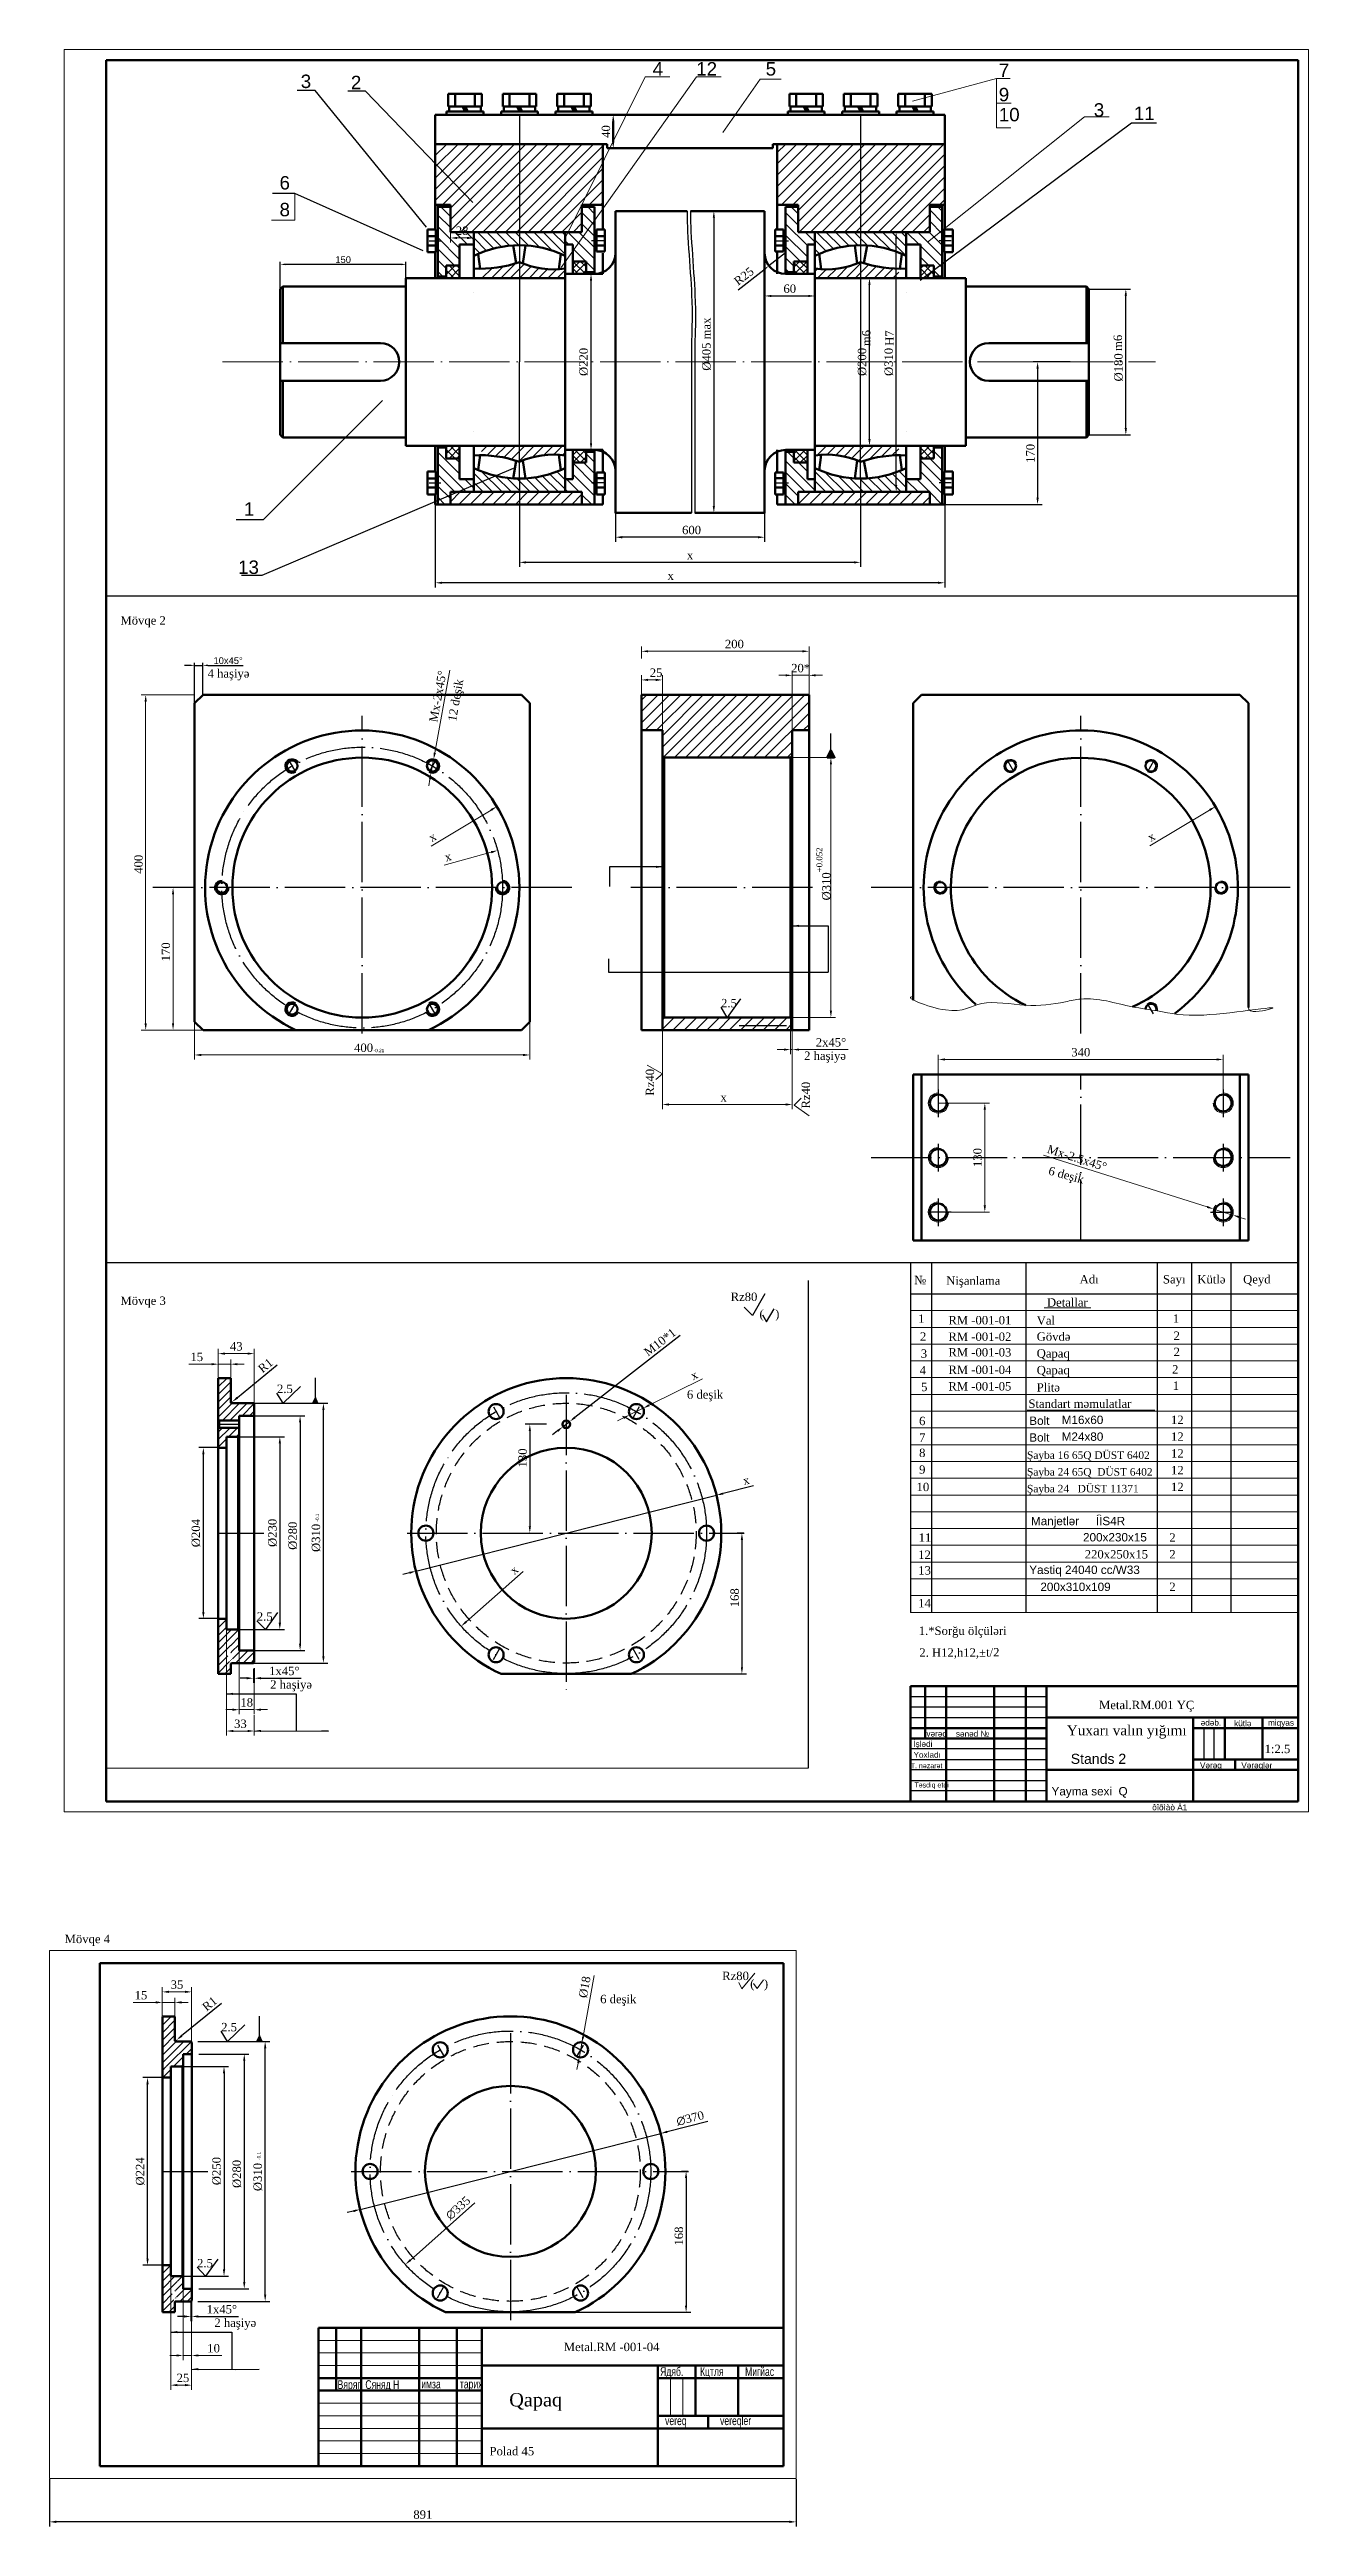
# Model space of a CAD drawing. Header units: millimetres. Extents: x -954 to 34898, y -2134 to 12006.
# Drawn here: x 13969 to 15472, y -283 to 2672 of the extents above; entities that cross this region are included whole.
import ezdxf

# ---------------------------------------------------------------- set-up
doc = ezdxf.new("R2010")
doc.units = ezdxf.units.MM
doc.header["$LTSCALE"] = 3
doc.linetypes.add('ACAD_ISO04W100', pattern=[30, 24, -3, 0, -3])
doc.linetypes.add('DASHED2', pattern=[9.525, 6.35, -3.175])
for name, color, linetype, lineweight in [('nazik 1', 7, 'Continuous', 25), ('êîíòóðíàÿ', 7, 'Continuous', 53), ('îñåâûå', 101, 'ACAD_ISO04W100', 20), ('ðàçìåðíûå', 220, 'Continuous', 25), ('òîíêàÿ', 7, 'Continuous', 25), ('òîíêèé', 7, 'Continuous', 20), ('контурная', 7, 'Continuous', 50), ('невидимые', 7, 'DASHED2', 25), ('осевые', 1, 'ACAD_ISO04W100', 25), ('тонкая', 7, 'Continuous', 20), ('тонкий', 7, 'Continuous', 20)]:
    doc.layers.add(name, color=color, linetype=linetype, lineweight=lineweight)
doc.layers.add('осевая', color=4, linetype='Continuous')
doc.styles.add('s1v3.5', font='arial.ttf', dxfattribs={"width": 0.7, "height": 3.5})
doc.styles.add('s1v4', font='arial.ttf', dxfattribs={"height": 4})
doc.styles.add('s2.2v4', font='arial.ttf', dxfattribs={"height": 8})
doc.styles.add('s2.5v4', font='times.ttf', dxfattribs={"height": 10})
doc.styles.add('s3v4', font='arial.ttf', dxfattribs={"width": 0.8, "height": 12})
doc.styles.add('s4v4', font='arial.ttf', dxfattribs={"height": 16})
doc.styles.get("Standard").update_dxf_attribs({"font": 'arial.ttf'})
doc.dimstyles.new('s2.5v4', dxfattribs={"dimtxt": 10, "dimasz": 8, "dimexe": 5.5, "dimexo": 0.5, "dimgap": 3.5, "dimtad": 1, "dimdec": 0, "dimtxsty": 's2.5v4', "dimcen": 2.5, "dimclrd": 256, "dimclre": 1, "dimclrt": 256, "dimadec": 0, "dimazin": 0, "dimtfac": 1, "dimtdec": 0, "dimtmove": 0, "dimatfit": 3, "dimfxl": 1, "dimlwd": -1, "dimlwe": -1, "dimarcsym": 0})
doc.dimstyles.new('s2v4', dxfattribs={"dimtxt": 8, "dimasz": 6, "dimexe": 3, "dimexo": 0, "dimgap": 1.5, "dimtad": 1, "dimtxsty": 'Standard', "dimcen": 2.5, "dimadec": 0, "dimazin": 0, "dimtfac": 1, "dimtmove": 0, "dimatfit": 3, "dimfxl": 1, "dimarcsym": 0})
pattern_1 = [(45, (-4247.56, 774.392), (-6.735192, 6.735192), [])]
pattern_2 = [(45, (-4287.56, 774.392), (-6.735192, 6.735192), [])]
pattern_3 = [(135, (-4247.56, 774.392), (-5.61266, -5.61266), [])]

msp = doc.modelspace()

# ---------------------------------------------------------------- texts
at = {"color": 0, "linetype": 'ByBlock', "lineweight": -2}
for s, height, style, p in [('3', 16, 's4v4', (14268.878, 2626.58)), ('2', 16, 's4v4', (14328.75, 2625.167)), ('4', 16, 's4v4', (14688.919, 2641.453)), ('12', 16, 's4v4', (14740.867, 2641.488)), ('5', 16, 's4v4', (14823.756, 2641.453)), ('7', 16, 's4v4', (15101.974, 2639.706)), ('9', 16, 's4v4', (15101.974, 2610.807)), ('10', 16, 's4v4', (15101.974, 2586.856)), ('3', 16, 's4v4', (15215.331, 2592.458)), ('11', 16, 's4v4', (15263.096, 2588.385)), ('6', 16, 's4v4', (14243.606, 2505.553)), ('8', 16, 's4v4', (14243.606, 2473.559)), ('13', 16, 's4v4', (14194.12, 2046.892)), ('2.5', 10, 's2.5v4', (14770.452, 1529.876)), ('Rz80', 10, 's2.5v4', (14781.943, 1179.475)), ('(', 10, 's2.5v4', (14816.36, 1159.038)), (')', 10, 's2.5v4', (14835.083, 1158.945)), ('2.5', 10, 's2.5v4', (14240.532, 1069.661)), ('2.5', 10, 's2.5v4', (14216.493, 798.055)), ('2.5', 10, 's2.5v4', (14173.913, 308.204)), ('2.5', 10, 's2.5v4', (14145.143, 26.598))]:
    msp.add_text(s, height=height, dxfattribs=dict(at, style=style)).set_placement(p)
at = {"style": 's4v4'}
msp.add_text('1', height=16, dxfattribs=at).set_placement((14201.04, 2116.301))
at = {"layer": 'nazik 1', "style": 's2.5v4'}
for s, height, p in [('Qapaq', 16, (14517.719, -139.384)), ('Polad 45', 10, (14494.18, -197.731))]:
    msp.add_text(s, height=height, dxfattribs=at).set_placement(p)
at = {"layer": 'ðàçìåðíûå'}
for s, height, style, p in [('m6', 10, 's2.5v4', (14948.835, 2318.624)), ('H7', 10, 's2.5v4', (14976.605, 2318.97)), ('m6', 10, 's2.5v4', (15248.979, 2312.927)), ('Rz40', 10, 's2.5v4', (14690.615, 1424.485)), ('Rz40', 10, 's2.5v4', (14876.643, 1409.064)), ('-0.1', 4, 's1v4', (14290.602, 916.173)), ('-0.1', 4, 's1v4', (14220.904, 154.716))]:
    msp.add_text(s, height=height, rotation=90, dxfattribs=dict(at, style=style)).set_placement(p)
for s, height, style, p in [('-0.21', 4, 's1v4', (14355.815, 1476.296)), ('2 haşiyə', 10, 's2.5v4', (14232.434, 716.938)), ('2 haşiyə', 10, 's2.5v4', (14165.815, -44.519))]:
    msp.add_text(s, height=height, dxfattribs=dict(at, style=style)).set_placement(p)
at = {"layer": 'òîíêèé'}
for s, height, style, p in [('1', 10, 's2.5v4', (15005.812, 1153.416)), ('1', 10, 's2.5v4', (15309.569, 1153.416)), ('2', 10, 's2.5v4', (15007.85, 1132.042)), ('2', 10, 's2.5v4', (15310.588, 1133.06)), ('2', 10, 's2.5v4', (15310.588, 1113.721)), ('4', 10, 's2.5v4', (15007.501, 1091.825)), ('3', 10, 's2.5v4', (15008.869, 1111.686)), ('2', 10, 's2.5v4', (15308.769, 1092.934)), ('5', 10, 's2.5v4', (15009.245, 1071.894)), ('1', 10, 's2.5v4', (15309.53, 1073.416)), ('6', 10, 's2.5v4', (15006.831, 1031.329)), ('Bolt', 10, 's2.2v4', (15138.307, 1031.635)), ('M16x60', 10, 's2.2v4', (15177.036, 1032.653)), ('12', 10, 's2.5v4', (15307.492, 1032.653)), ('7', 10, 's2.5v4', (15006.831, 1011.416)), ('Bolt', 10, 's2.2v4', (15138.307, 1011.635)), ('M24x80', 10, 's2.2v4', (15177.036, 1012.653)), ('12', 10, 's2.5v4', (15307.492, 1012.653)), ('9', 10, 's2.5v4', (15006.831, 973.314)), ('8', 10, 's2.5v4', (15006.831, 993.314)), ('12', 10, 's2.5v4', (15307.492, 992.653)), ('12', 10, 's2.5v4', (15307.492, 972.653)), ('10', 10, 's2.5v4', (15003.838, 952.602)), ('12', 10, 's2.5v4', (15307.492, 952.653)), ('Manjetlər', 10, 's2.2v4', (15140.345, 911.94)), ('ÍÌS4R', 10, 's2.2v4', (15217.803, 911.94)), ('11', 10, 's2.5v4', (15006.328, 892.246)), ('200x230x15', 10, 's2.2v4', (15202.516, 892.602)), ('2', 10, 's2.5v4', (15305.454, 892.246)), ('12', 10, 's2.5v4', (15005.827, 871.741)), ('13', 10, 's2.5v4', (15005.827, 853.125)), ('Yastiq 24040 cc/W33', 10, 's2.2v4', (15138.322, 853.777)), ('220x250x15', 10, 's2.5v4', (15204.554, 872.246)), ('2', 10, 's2.5v4', (15305.454, 872.246)), ('200x310x109', 10, 's2.2v4', (15151.571, 833.42)), ('2', 10, 's2.5v4', (15305.469, 833.42)), ('14', 10, 's2.5v4', (15005.827, 814.001)), ('2. H12,h12,%%p', 10, 's2.5v4', (15007.107, 755.046)), ('t/2', 10, 's2.5v4', (15086.789, 755.41)), ('Stands 2', 12, 's3v4', (15187.848, 627.241)), ('Yayma sexi  Q', 10, 's2.2v4', (15164.92, 589.592))]:
    msp.add_text(s, height=height, dxfattribs=dict(at, style=style)).set_placement(p)
at = {"layer": 'тонкая'}
for s, height, style, p in [('Mövqe 2', 10, 's2.5v4', (14053.754, 1986.445)), ('4 haşiyə', 10, 's2.5v4', (14157.738, 1923.13)), ('2 haşiyə', 10, 's2.5v4', (14869.657, 1467.112)), ('Mövqe 3', 10, 's2.5v4', (14053.754, 1174.818)), ('№', 10, 's2.5v4', (15000.993, 1199.495)), ('Nişanlama', 10, 's2.5v4', (15039.267, 1198.749)), ('Detallar', 10, 's2.5v4', (15159.432, 1172.781)), ('Adı', 10, 's2.5v4', (15198.466, 1200.359)), ('Sayı', 10, 's2.5v4', (15297.902, 1200.359)), ('Kütlə', 10, 's2.5v4', (15338.919, 1200.359)), ('Qeyd', 10, 's2.5v4', (15393.608, 1200.359)), ('    RM -001-01', 10, 's2.5v4', (15026.743, 1151.572)), ('Val', 10, 's2.5v4', (15147.209, 1151.192)), ('    RM -001-02', 10, 's2.5v4', (15026.743, 1131.847)), ('    RM -001-03', 10, 's2.5v4', (15026.743, 1113.282)), ('Gövdə', 10, 's2.5v4', (15147.209, 1132.051)), ('    RM -001-04', 10, 's2.5v4', (15026.743, 1092.397)), ('Qapaq', 10, 's2.5v4', (15147.209, 1112.013)), ('Qapaq', 10, 's2.5v4', (15147.209, 1092.013)), ('6 deşik', 10, 's2.5v4', (14729.775, 1062.955)), ('    RM -001-05', 10, 's2.5v4', (15026.743, 1072.672)), ('Plitə', 10, 's2.5v4', (15147.209, 1071.377)), ('Standart məmulatlar', 10, 's2.5v4', (15137.287, 1051.991)), ('Şayba 16 65Q DÜST 6402', 9, 's2.5v4', (15135.609, 991.097)), ('Şayba 24 65Q  DÜST 6402', 9, 's2.5v4', (15135.609, 971.097)), ('Şayba 24   DÜST 11371', 9, 's2.5v4', (15135.609, 951.097)), ('1.*Sorğu ölçüləri', 10, 's2.5v4', (15006.398, 781.056)), ('Metal.RM.001 YÇ', 10, 's2.5v4', (15221.629, 692.525)), ('ədəb.', 7, 's4v4', (15342.923, 672.959)), ('miqyas', 7, 's4v4', (15423.261, 672.803)), ('İşlədi', 7, 's4v4', (14999.919, 647.49)), ('vərəq', 7, 's4v4', (15015.626, 659.833)), ('sənəd №', 7, 's4v4', (15050.768, 659.668)), ('Yuxarı valın yığımı', 12, 's2.5v4', (15183.129, 661.231)), ('kütlə', 7, 's4v4', (15382.812, 672.034)), ('1:2.5', 10, 's2.5v4', (15419.234, 640.064)), ('T. nəzarət', 6, 's4v4', (14996.933, 622.058)), ('Yoxladı', 7, 's4v4', (15000.218, 634.565)), ('Vərəq', 7, 's4v4', (15342.058, 622.025)), ('Vərəqlər', 7, 's4v4', (15391.408, 622.025)), ('Təsdiq etdi', 6, 's4v4', (15001.275, 599.052)), ('ôîðìàò À1', 7, 's4v4', (15285.03, 571.835)), ('Mövqe 4', 10, 's2.5v4', (13987.135, 413.361)), ('6 deşik', 10, 's2.5v4', (14626.224, 341.665)), ('    Metal.RM -001-04', 10, 's2.5v4', (14567.765, -73.359))]:
    msp.add_text(s, height=height, dxfattribs=dict(at, style=style)).set_placement(p)
at = {"layer": 'тонкая', "style": 's2.5v4'}
for s, rotation, p in [('12 deşik', 80, (14454.196, 1870.348)), ('6 deşik', 345, (15160.399, 1330.569))]:
    msp.add_text(s, height=10, rotation=rotation, dxfattribs=at).set_placement(p)
at = {"layer": 'тонкая', "style": 's1v3.5', "width": 0.7}
for s, p in [('Вяряг  Сяняд Н', (14312.861, -118.61)), ('имза        тарих', (14412.745, -117.902)), ('Ядяб.       Кцтля         Мигйас', (14697.744, -103.062)), ('vereq              vereqler', (14703.707, -161.674))]:
    msp.add_text(s, height=10.5, dxfattribs=at).set_placement(p)
at = {"layer": 'тонкий', "style": 's2.5v4'}
for s, p in [('Rz80', (14771.873, 369.29)), ('(   )', (14805.272, 359.912))]:
    msp.add_text(s, height=10, dxfattribs=at).set_placement(p)

# ---------------------------------------------------------------- blocks, each defined once
blk = doc.blocks.new('*D183')
at = {"layer": 'Defpoints', "color": 0, "transparency": 16777216}
for p in [(14589.7, 1035.5), (14581.8, 1029.4)]:
    blk.add_point(p, dxfattribs=at)
at = {"layer": 'ðàçìåðíûå', "transparency": 16777216}
for p, q in [((14721.7, 1138.2), (14596, 1040.4)), ((14581.8, 1029.4), (14589.7, 1035.5)), ((14575.5, 1024.5), (14569.2, 1019.6))]:
    blk.add_line(p, q, dxfattribs=at)
for points in [[(14595.2, 1041.5), (14596.8, 1039.4), (14589.7, 1035.5)], [(14574.6, 1025.5), (14576.3, 1023.4), (14581.8, 1029.4)]]:
    blk.add_solid(points, dxfattribs=at)
at = {"layer": 'ðàçìåðíûå', "transparency": 16777216, "insert": (14697.6, 1130.3), "char_height": 10, "attachment_point": 5, "rotation": 37.8667, "style": 's2.5v4'}
blk.add_mtext('M10*1', dxfattribs=at)
blk = doc.blocks.new('*D161')
at = {"layer": 'Defpoints', "color": 0, "transparency": 16777216}
for p in [(14213.4, 1042.5), (14213.4, 762.5), (14268.1, 762.5)]:
    blk.add_point(p, dxfattribs=at)
at = {"layer": 'ðàçìåðíûå', "color": 1, "transparency": 16777216}
for p, q in [((14213.9, 1042.5), (14273.6, 1042.5)), ((14213.9, 762.5), (14273.6, 762.5))]:
    blk.add_line(p, q, dxfattribs=at)
at = {"layer": 'ðàçìåðíûå', "transparency": 16777216}
blk.add_line((14268.1, 1034.5), (14268.1, 770.5), dxfattribs=at)
for points in [[(14266.8, 1034.5), (14269.4, 1034.5), (14268.1, 1042.5)], [(14266.8, 770.5), (14269.4, 770.5), (14268.1, 762.5)]]:
    blk.add_solid(points, dxfattribs=at)
at = {"layer": 'ðàçìåðíûå', "transparency": 16777216, "insert": (14259.4, 899.4), "char_height": 10, "attachment_point": 5, "rotation": 90, "style": 's2.5v4'}
blk.add_mtext('%%c280', dxfattribs=at)
blk = doc.blocks.new('*D162')
at = {"layer": 'Defpoints', "color": 0, "transparency": 16777216}
for p in [(14562.6, 1032.5), (14515.5, 902.5), (14542.3, 902.5)]:
    blk.add_point(p, dxfattribs=at)
at = {"layer": 'ðàçìåðíûå', "color": 1, "transparency": 16777216}
for p, q in [((14562.1, 1032.5), (14536.8, 1032.5)), ((14516, 902.5), (14547.8, 902.5))]:
    blk.add_line(p, q, dxfattribs=at)
at = {"layer": 'ðàçìåðíûå', "transparency": 16777216}
blk.add_line((14542.3, 1024.5), (14542.3, 910.5), dxfattribs=at)
for points in [[(14541, 1024.5), (14543.6, 1024.5), (14542.3, 1032.5)], [(14541, 910.5), (14543.6, 910.5), (14542.3, 902.5)]]:
    blk.add_solid(points, dxfattribs=at)
at = {"layer": 'ðàçìåðíûå', "transparency": 16777216, "insert": (14533.7, 992.2), "char_height": 10, "attachment_point": 5, "rotation": 90, "style": 's2.5v4'}
blk.add_mtext('130', dxfattribs=at)
blk = doc.blocks.new('*D163')
at = {"layer": 'Defpoints', "color": 0, "transparency": 16777216}
for p in [(14644.5, 2119.8), (14822.5, 2119.8), (14644.5, 2090.7)]:
    blk.add_point(p, dxfattribs=at)
at = {"layer": 'ðàçìåðíûå', "color": 1, "transparency": 16777216}
for p, q in [((14644.5, 2119.3), (14644.5, 2085.2)), ((14822.5, 2119.3), (14822.5, 2085.2))]:
    blk.add_line(p, q, dxfattribs=at)
at = {"layer": 'ðàçìåðíûå', "transparency": 16777216}
blk.add_line((14814.5, 2090.7), (14652.5, 2090.7), dxfattribs=at)
for points in [[(14652.5, 2092), (14652.5, 2089.3), (14644.5, 2090.7)], [(14814.5, 2092), (14814.5, 2089.3), (14822.5, 2090.7)]]:
    blk.add_solid(points, dxfattribs=at)
at = {"layer": 'ðàçìåðíûå', "transparency": 16777216, "insert": (14735.3, 2099.2), "char_height": 10, "attachment_point": 5, "style": 's2.5v4'}
blk.add_mtext('600', dxfattribs=at)
blk = doc.blocks.new('*D164')
at = {"layer": 'Defpoints', "color": 0, "transparency": 16777216}
for p in [(14429.5, 2129.8), (15037.5, 2130.6), (14429.5, 2036.3)]:
    blk.add_point(p, dxfattribs=at)
at = {"layer": 'ðàçìåðíûå', "color": 1, "transparency": 16777216}
for p, q in [((14429.5, 2129.3), (14429.5, 2030.8)), ((15037.5, 2130.1), (15037.5, 2030.8))]:
    blk.add_line(p, q, dxfattribs=at)
at = {"layer": 'ðàçìåðíûå', "transparency": 16777216}
blk.add_line((15029.5, 2036.3), (14437.5, 2036.3), dxfattribs=at)
for points in [[(14437.5, 2037.6), (14437.5, 2035), (14429.5, 2036.3)], [(15029.5, 2037.6), (15029.5, 2035), (15037.5, 2036.3)]]:
    blk.add_solid(points, dxfattribs=at)
at = {"layer": 'ðàçìåðíûå', "transparency": 16777216, "insert": (14710.4, 2044.8), "char_height": 10, "attachment_point": 5, "style": 's2.5v4'}
blk.add_mtext('x', dxfattribs=at)
blk = doc.blocks.new('*D184')
at = {"layer": 'Defpoints', "color": 0, "transparency": 16777216}
for p in [(14778.3, 2479.8), (14761.9, 2119.8), (14775.8, 2119.8)]:
    blk.add_point(p, dxfattribs=at)
at = {"layer": 'ðàçìåðíûå', "color": 1, "transparency": 16777216}
for p, q in [((14777.8, 2479.8), (14756.4, 2479.8)), ((14775.3, 2119.8), (14756.4, 2119.8))]:
    blk.add_line(p, q, dxfattribs=at)
at = {"layer": 'ðàçìåðíûå', "transparency": 16777216}
blk.add_line((14761.9, 2471.8), (14761.9, 2127.8), dxfattribs=at)
for points in [[(14760.6, 2471.8), (14763.2, 2471.8), (14761.9, 2479.8)], [(14760.6, 2127.8), (14763.2, 2127.8), (14761.9, 2119.8)]]:
    blk.add_solid(points, dxfattribs=at)
at = {"layer": 'ðàçìåðíûå', "transparency": 16777216, "insert": (14753.2, 2321), "char_height": 10, "attachment_point": 5, "rotation": 90, "style": 's2.5v4'}
blk.add_mtext('%%C405 max', dxfattribs=at)
blk = doc.blocks.new('*D165')
at = {"layer": 'Defpoints', "color": 0, "transparency": 16777216}
for p in [(14142.2, 1512.6), (14542.2, 1512.6), (14142.2, 1473)]:
    blk.add_point(p, dxfattribs=at)
at = {"layer": 'тонкая', "color": 1, "transparency": 16777216}
for p, q in [((14142.2, 1512.1), (14142.2, 1467.5)), ((14542.2, 1512.1), (14542.2, 1467.5))]:
    blk.add_line(p, q, dxfattribs=at)
at = {"layer": 'тонкая', "transparency": 16777216}
blk.add_line((14534.2, 1473), (14150.2, 1473), dxfattribs=at)
for points in [[(14150.2, 1474.3), (14150.2, 1471.6), (14142.2, 1473)], [(14534.2, 1474.3), (14534.2, 1471.6), (14542.2, 1473)]]:
    blk.add_solid(points, dxfattribs=at)
at = {"layer": 'тонкая', "transparency": 16777216, "insert": (14343.9, 1481.5), "char_height": 10, "attachment_point": 5, "style": 's2.5v4'}
blk.add_mtext('400', dxfattribs=at)
blk = doc.blocks.new('*D166')
at = {"layer": 'Defpoints', "color": 0, "transparency": 16777216}
for p in [(14854.1, 1827.7), (14846.5, 1517.7), (14901.6, 1517.7)]:
    blk.add_point(p, dxfattribs=at)
at = {"layer": 'тонкая', "color": 1, "transparency": 16777216}
for p, q in [((14854.6, 1827.7), (14907.1, 1827.7)), ((14847, 1517.7), (14907.1, 1517.7))]:
    blk.add_line(p, q, dxfattribs=at)
at = {"layer": 'тонкая', "transparency": 16777216}
blk.add_line((14901.6, 1819.7), (14901.6, 1525.7), dxfattribs=at)
for points in [[(14900.3, 1819.7), (14902.9, 1819.7), (14901.6, 1827.7)], [(14900.3, 1525.7), (14902.9, 1525.7), (14901.6, 1517.7)]]:
    blk.add_solid(points, dxfattribs=at)
at = {"layer": 'тонкая', "transparency": 16777216, "insert": (14892.9, 1689), "char_height": 10, "attachment_point": 5, "rotation": 90, "style": 's2.5v4'}
blk.add_mtext('%%C310{\\H0.7x;\\S+0.052^ ;}', dxfattribs=at)
blk = doc.blocks.new('*D167')
at = {"layer": 'Defpoints', "color": 0, "transparency": 16777216}
for p in [(14675.5, 1920.4), (14675.5, 1877.6), (14700.5, 1837.7)]:
    blk.add_point(p, dxfattribs=at)
at = {"layer": 'тонкая', "color": 1, "transparency": 16777216}
for p, q in [((14675.5, 1878.1), (14675.5, 1925.9)), ((14700.5, 1838.2), (14700.5, 1925.9))]:
    blk.add_line(p, q, dxfattribs=at)
at = {"layer": 'тонкая', "transparency": 16777216}
blk.add_line((14692.5, 1920.4), (14683.5, 1920.4), dxfattribs=at)
for points in [[(14683.5, 1921.8), (14683.5, 1919.1), (14675.5, 1920.4)], [(14692.5, 1921.8), (14692.5, 1919.1), (14700.5, 1920.4)]]:
    blk.add_solid(points, dxfattribs=at)
at = {"layer": 'тонкая', "transparency": 16777216, "insert": (14693, 1929), "char_height": 10, "attachment_point": 5, "style": 's2.5v4'}
blk.add_mtext('25', dxfattribs=at)
blk = doc.blocks.new('*D168')
at = {"layer": 'Defpoints', "color": 0, "transparency": 16777216}
for p in [(14853.5, 1517.7), (14855.5, 1486.4), (14855.5, 1479.4)]:
    blk.add_point(p, dxfattribs=at)
at = {"layer": 'тонкая', "color": 1, "transparency": 16777216}
for p, q in [((14853.5, 1517.2), (14853.5, 1473.9)), ((14855.5, 1485.9), (14855.5, 1473.9))]:
    blk.add_line(p, q, dxfattribs=at)
at = {"layer": 'тонкая', "transparency": 16777216}
for p, q in [((14845.5, 1479.4), (14837.5, 1479.4)), ((14853.5, 1479.4), (14855.5, 1479.4)), ((14863.5, 1479.4), (14922.4, 1479.4))]:
    blk.add_line(p, q, dxfattribs=at)
for points in [[(14845.5, 1480.7), (14845.5, 1478.1), (14853.5, 1479.4)], [(14863.5, 1480.7), (14863.5, 1478.1), (14855.5, 1479.4)]]:
    blk.add_solid(points, dxfattribs=at)
at = {"layer": 'тонкая', "transparency": 16777216, "insert": (14901.7, 1488), "char_height": 10, "attachment_point": 5, "style": 's2.5v4'}
blk.add_mtext('2x45%%D', dxfattribs=at)
blk = doc.blocks.new('*D185')
at = {"layer": 'Defpoints', "color": 0, "transparency": 16777216}
for p in [(14083.8, 1902.6), (14142.2, 1902.6), (14152.2, 1502.6)]:
    blk.add_point(p, dxfattribs=at)
at = {"layer": 'тонкая', "color": 1, "transparency": 16777216}
for p, q in [((14141.7, 1902.6), (14078.3, 1902.6)), ((14151.7, 1502.6), (14078.3, 1502.6))]:
    blk.add_line(p, q, dxfattribs=at)
at = {"layer": 'тонкая', "transparency": 16777216}
blk.add_line((14083.8, 1510.6), (14083.8, 1894.6), dxfattribs=at)
for points in [[(14082.5, 1894.6), (14085.2, 1894.6), (14083.8, 1902.6)], [(14082.5, 1510.6), (14085.2, 1510.6), (14083.8, 1502.6)]]:
    blk.add_solid(points, dxfattribs=at)
at = {"layer": 'тонкая', "transparency": 16777216, "insert": (14075.3, 1700.5), "char_height": 10, "attachment_point": 5, "rotation": 90, "style": 's2.5v4'}
blk.add_mtext('400', dxfattribs=at)
blk = doc.blocks.new('*D169')
at = {"layer": 'Defpoints', "color": 0, "transparency": 16777216}
for p in [(14116.5, 1672.7), (14133.9, 1672.7), (14133.9, 1502.6)]:
    blk.add_point(p, dxfattribs=at)
at = {"layer": 'тонкая', "color": 1, "transparency": 16777216}
for p, q in [((14133.4, 1672.7), (14111, 1672.7)), ((14133.4, 1502.6), (14111, 1502.6))]:
    blk.add_line(p, q, dxfattribs=at)
at = {"layer": 'тонкая', "transparency": 16777216}
blk.add_line((14116.5, 1510.6), (14116.5, 1664.7), dxfattribs=at)
for points in [[(14115.2, 1664.7), (14117.8, 1664.7), (14116.5, 1672.7)], [(14115.2, 1510.6), (14117.8, 1510.6), (14116.5, 1502.6)]]:
    blk.add_solid(points, dxfattribs=at)
at = {"layer": 'тонкая', "transparency": 16777216, "insert": (14107.9, 1596), "char_height": 10, "attachment_point": 5, "rotation": 90, "style": 's2.5v4'}
blk.add_mtext('170', dxfattribs=at)
blk = doc.blocks.new('*D186')
at = {"layer": 'Defpoints', "color": 0, "transparency": 16777216}
for p in [(15029.8, 1467.6), (15029.8, 1431.8), (15369.8, 1431.8)]:
    blk.add_point(p, dxfattribs=at)
at = {"layer": 'тонкая', "color": 1, "transparency": 16777216}
for p, q in [((15029.8, 1432.3), (15029.8, 1473.1)), ((15369.8, 1432.3), (15369.8, 1473.1))]:
    blk.add_line(p, q, dxfattribs=at)
at = {"layer": 'тонкая', "transparency": 16777216}
blk.add_line((15361.8, 1467.6), (15037.8, 1467.6), dxfattribs=at)
for points in [[(15037.8, 1468.9), (15037.8, 1466.3), (15029.8, 1467.6)], [(15361.8, 1468.9), (15361.8, 1466.3), (15369.8, 1467.6)]]:
    blk.add_solid(points, dxfattribs=at)
at = {"layer": 'тонкая', "transparency": 16777216, "insert": (15199.8, 1476.2), "char_height": 10, "attachment_point": 5, "style": 's2.5v4'}
blk.add_mtext('340', dxfattribs=at)
blk = doc.blocks.new('*D187')
at = {"layer": 'Defpoints', "color": 0, "transparency": 16777216}
for p in [(15029.8, 1415.6), (15045, 1285.6), (15085.3, 1285.6)]:
    blk.add_point(p, dxfattribs=at)
at = {"layer": 'тонкая', "color": 1, "transparency": 16777216}
for p, q in [((15030.3, 1415.6), (15090.8, 1415.6)), ((15045.5, 1285.6), (15090.8, 1285.6))]:
    blk.add_line(p, q, dxfattribs=at)
at = {"layer": 'тонкая', "transparency": 16777216}
blk.add_line((15085.3, 1407.6), (15085.3, 1293.6), dxfattribs=at)
for points in [[(15083.9, 1407.6), (15086.6, 1407.6), (15085.3, 1415.6)], [(15083.9, 1293.6), (15086.6, 1293.6), (15085.3, 1285.6)]]:
    blk.add_solid(points, dxfattribs=at)
at = {"layer": 'тонкая', "transparency": 16777216, "insert": (15076.7, 1350.6), "char_height": 10, "attachment_point": 5, "rotation": 90, "style": 's2.5v4'}
blk.add_mtext('130', dxfattribs=at)
blk = doc.blocks.new('*D188')
at = {"layer": 'Defpoints', "color": 0, "transparency": 16777216}
for p in [(15358.4, 1289.2), (15381.2, 1282)]:
    blk.add_point(p, dxfattribs=at)
at = {"layer": 'тонкая', "transparency": 16777216}
for p, q in [((15155.5, 1353.6), (15350.7, 1291.7)), ((15381.2, 1282), (15358.4, 1289.2)), ((15388.9, 1279.6), (15396.5, 1277.2))]:
    blk.add_line(p, q, dxfattribs=at)
at = {"layer": 'тонкая', "color": 1, "transparency": 16777216}
blk.add_arc((15369.8, 1285.6), 12, 136.1456, 177.6127, dxfattribs=at)
at = {"layer": 'тонкая', "transparency": 16777216}
for points in [[(15351.1, 1292.9), (15350.3, 1290.4), (15358.4, 1289.2)], [(15389.3, 1280.8), (15388.5, 1278.3), (15381.2, 1282)]]:
    blk.add_solid(points, dxfattribs=at)
at = {"layer": 'тонкая', "transparency": 16777216, "insert": (15195.3, 1350), "char_height": 10, "attachment_point": 5, "rotation": 342.4061, "style": 's2.5v4'}
blk.add_mtext('Mx-2.5x45%%D', dxfattribs=at)
blk = doc.blocks.new('*D170')
at = {"layer": 'Defpoints', "color": 0, "transparency": 16777216}
for p in [(15187.5, 2299.8), (15037.5, 2129.8), (15148.3, 2129.8)]:
    blk.add_point(p, dxfattribs=at)
at = {"layer": 'ðàçìåðíûå', "color": 1, "transparency": 16777216}
for p, q in [((15187, 2299.8), (15142.8, 2299.8)), ((15038, 2129.8), (15153.8, 2129.8))]:
    blk.add_line(p, q, dxfattribs=at)
at = {"layer": 'ðàçìåðíûå', "transparency": 16777216}
blk.add_line((15148.3, 2291.8), (15148.3, 2137.8), dxfattribs=at)
for points in [[(15146.9, 2291.8), (15149.6, 2291.8), (15148.3, 2299.8)], [(15146.9, 2137.8), (15149.6, 2137.8), (15148.3, 2129.8)]]:
    blk.add_solid(points, dxfattribs=at)
at = {"layer": 'ðàçìåðíûå', "transparency": 16777216, "insert": (15139.7, 2190.7), "char_height": 10, "attachment_point": 5, "rotation": 90, "style": 's2.5v4'}
blk.add_mtext('170', dxfattribs=at)
blk = doc.blocks.new('*D171')
at = {"layer": 'Defpoints', "color": 0, "transparency": 16777216}
for p in [(14847.5, 2429.8), (14827.7, 2414.5)]:
    blk.add_point(p, dxfattribs=at)
at = {"layer": 'ðàçìåðíûå', "transparency": 16777216}
for p, q in [((14847.5, 2429.8), (14827.7, 2414.5)), ((14791.1, 2386), (14821.4, 2409.6))]:
    blk.add_line(p, q, dxfattribs=at)
blk.add_solid([(14820.6, 2410.6), (14822.2, 2408.5), (14827.7, 2414.5)], dxfattribs=at)
at = {"layer": 'ðàçìåðíûå', "transparency": 16777216, "insert": (14797.8, 2402.1), "char_height": 10, "attachment_point": 5, "rotation": 37.7621, "style": 's2.5v4'}
blk.add_mtext('R25', dxfattribs=at)
blk = doc.blocks.new('*D172')
at = {"layer": 'Defpoints', "color": 0, "transparency": 16777216}
for p in [(14212.4, 1057.5), (14295.9, 1057.5), (14212.4, 747.5)]:
    blk.add_point(p, dxfattribs=at)
at = {"layer": 'ðàçìåðíûå', "color": 1, "transparency": 16777216}
for p, q in [((14212.9, 1057.5), (14301.4, 1057.5)), ((14212.9, 747.5), (14301.4, 747.5))]:
    blk.add_line(p, q, dxfattribs=at)
at = {"layer": 'ðàçìåðíûå', "transparency": 16777216}
blk.add_line((14295.9, 755.5), (14295.9, 1049.5), dxfattribs=at)
for points in [[(14294.6, 1049.5), (14297.3, 1049.5), (14295.9, 1057.5)], [(14294.6, 755.5), (14297.3, 755.5), (14295.9, 747.5)]]:
    blk.add_solid(points, dxfattribs=at)
at = {"layer": 'ðàçìåðíûå', "transparency": 16777216, "insert": (14287.2, 896.8), "char_height": 10, "attachment_point": 5, "rotation": 90, "style": 's2.5v4'}
blk.add_mtext('%%C310', dxfattribs=at)
blk = doc.blocks.new('*D173')
at = {"layer": 'Defpoints', "color": 0, "transparency": 16777216}
for p in [(14212.4, 741), (14213.4, 742), (14213.4, 729.4)]:
    blk.add_point(p, dxfattribs=at)
at = {"layer": 'ðàçìåðíûå', "color": 1, "transparency": 16777216}
for p, q in [((14212.4, 740.5), (14212.4, 723.9)), ((14213.4, 741.5), (14213.4, 723.9))]:
    blk.add_line(p, q, dxfattribs=at)
at = {"layer": 'ðàçìåðíûå', "transparency": 16777216}
for p, q in [((14204.4, 729.4), (14196.4, 729.4)), ((14212.4, 729.4), (14213.4, 729.4)), ((14221.4, 729.4), (14269.3, 729.4))]:
    blk.add_line(p, q, dxfattribs=at)
for points in [[(14204.4, 730.8), (14204.4, 728.1), (14212.4, 729.4)], [(14221.4, 730.8), (14221.4, 728.1), (14213.4, 729.4)]]:
    blk.add_solid(points, dxfattribs=at)
at = {"layer": 'ðàçìåðíûå', "transparency": 16777216, "insert": (14249.3, 738), "char_height": 10, "attachment_point": 5, "style": 's2.5v4'}
blk.add_mtext('1x45%%D', dxfattribs=at)
blk = doc.blocks.new('*D189')
at = {"layer": 'Defpoints', "color": 0, "transparency": 16777216}
for p in [(14186.4, 1058.5), (14187.1, 1059.1)]:
    blk.add_point(p, dxfattribs=at)
at = {"layer": 'ðàçìåðíûå', "transparency": 16777216}
for p, q in [((14240.8, 1102.9), (14193.3, 1064.1)), ((14186.4, 1058.5), (14187.1, 1059.1))]:
    blk.add_line(p, q, dxfattribs=at)
at = {"layer": 'ðàçìåðíûå', "color": 1, "transparency": 16777216}
blk.add_arc((14186.4, 1058.5), 1, 298.6479, 39.2196, dxfattribs=at)
at = {"layer": 'ðàçìåðíûå', "transparency": 16777216}
blk.add_solid([(14192.5, 1065.2), (14194.2, 1063.1), (14187.1, 1059.1)], dxfattribs=at)
at = {"layer": 'ðàçìåðíûå', "transparency": 16777216, "insert": (14226.8, 1102.5), "char_height": 10, "attachment_point": 5, "rotation": 39.2196, "style": 's2.5v4'}
blk.add_mtext('R1', dxfattribs=at)
blk = doc.blocks.new('*D190')
at = {"layer": 'Defpoints', "color": 0, "transparency": 16777216}
for p in [(14170.4, 1104.1), (14170.4, 1087.5), (14185.4, 1087.5)]:
    blk.add_point(p, dxfattribs=at)
at = {"layer": 'тонкая', "transparency": 16777216}
for p, q in [((14162.4, 1104.1), (14135.3, 1104.1)), ((14185.4, 1104.1), (14170.4, 1104.1)), ((14193.4, 1104.1), (14201.4, 1104.1))]:
    blk.add_line(p, q, dxfattribs=at)
at = {"layer": 'тонкая', "color": 1, "transparency": 16777216}
for p, q in [((14170.4, 1088), (14170.4, 1109.6)), ((14185.4, 1088), (14185.4, 1109.6))]:
    blk.add_line(p, q, dxfattribs=at)
at = {"layer": 'тонкая', "transparency": 16777216}
for points in [[(14162.4, 1105.4), (14162.4, 1102.7), (14170.4, 1104.1)], [(14193.4, 1105.4), (14193.4, 1102.7), (14185.4, 1104.1)]]:
    blk.add_solid(points, dxfattribs=at)
at = {"layer": 'тонкая', "transparency": 16777216, "insert": (14144.8, 1112.7), "char_height": 10, "attachment_point": 5, "style": 's2.5v4'}
blk.add_mtext('15', dxfattribs=at)
blk = doc.blocks.new('*D191')
at = {"layer": 'Defpoints', "color": 0, "transparency": 16777216}
for p in [(14195.4, 772.5), (14213.4, 730.4), (14195.4, 691.9)]:
    blk.add_point(p, dxfattribs=at)
at = {"layer": 'тонкая', "color": 1, "transparency": 16777216}
for p, q in [((14195.4, 772), (14195.4, 686.4)), ((14213.4, 729.9), (14213.4, 686.4))]:
    blk.add_line(p, q, dxfattribs=at)
at = {"layer": 'тонкая', "transparency": 16777216}
for p, q in [((14187.4, 691.9), (14179.4, 691.9)), ((14213.4, 691.9), (14195.4, 691.9)), ((14221.4, 691.9), (14229.4, 691.9))]:
    blk.add_line(p, q, dxfattribs=at)
for points in [[(14187.4, 693.2), (14187.4, 690.5), (14195.4, 691.9)], [(14221.4, 693.2), (14221.4, 690.5), (14213.4, 691.9)]]:
    blk.add_solid(points, dxfattribs=at)
at = {"layer": 'тонкая', "transparency": 16777216, "insert": (14204.4, 700.5), "char_height": 10, "attachment_point": 5, "style": 's2.5v4'}
blk.add_mtext('18', dxfattribs=at)
blk = doc.blocks.new('*D174')
at = {"layer": 'Defpoints', "color": 0, "transparency": 16777216}
for p in [(14180.4, 787.5), (14213.4, 685.7), (14180.4, 666.4)]:
    blk.add_point(p, dxfattribs=at)
at = {"layer": 'тонкая', "color": 1, "transparency": 16777216}
for p, q in [((14180.4, 787), (14180.4, 660.9)), ((14213.4, 685.2), (14213.4, 660.9))]:
    blk.add_line(p, q, dxfattribs=at)
at = {"layer": 'тонкая', "transparency": 16777216}
blk.add_line((14205.4, 666.4), (14188.4, 666.4), dxfattribs=at)
for points in [[(14188.4, 667.8), (14188.4, 665.1), (14180.4, 666.4)], [(14205.4, 667.8), (14205.4, 665.1), (14213.4, 666.4)]]:
    blk.add_solid(points, dxfattribs=at)
at = {"layer": 'тонкая', "transparency": 16777216, "insert": (14196.9, 675), "char_height": 10, "attachment_point": 5, "style": 's2.5v4'}
blk.add_mtext('33', dxfattribs=at)
blk = doc.blocks.new('*D192')
at = {"layer": 'Defpoints', "color": 0, "transparency": 16777216}
for p in [(14170.4, 1116.7), (14170.4, 1099.6), (14213.4, 1056.5)]:
    blk.add_point(p, dxfattribs=at)
at = {"layer": 'тонкая', "color": 1, "transparency": 16777216}
for p, q in [((14170.4, 1100.1), (14170.4, 1122.2)), ((14213.4, 1057), (14213.4, 1122.2))]:
    blk.add_line(p, q, dxfattribs=at)
at = {"layer": 'тонкая', "transparency": 16777216}
blk.add_line((14205.4, 1116.7), (14178.4, 1116.7), dxfattribs=at)
for points in [[(14178.4, 1118), (14178.4, 1115.4), (14170.4, 1116.7)], [(14205.4, 1118), (14205.4, 1115.4), (14213.4, 1116.7)]]:
    blk.add_solid(points, dxfattribs=at)
at = {"layer": 'тонкая', "transparency": 16777216, "insert": (14191.9, 1125.3), "char_height": 10, "attachment_point": 5, "style": 's2.5v4'}
blk.add_mtext('43', dxfattribs=at)
blk = doc.blocks.new('*D193')
at = {"layer": 'Defpoints', "color": 0, "transparency": 16777216}
for p in [(14700.5, 1502.6), (14855.5, 1502.6), (14700.5, 1413.9)]:
    blk.add_point(p, dxfattribs=at)
at = {"layer": 'тонкая', "color": 1, "transparency": 16777216}
for p, q in [((14700.5, 1502.1), (14700.5, 1408.4)), ((14855.5, 1502.1), (14855.5, 1408.4))]:
    blk.add_line(p, q, dxfattribs=at)
at = {"layer": 'тонкая', "transparency": 16777216}
blk.add_line((14847.5, 1413.9), (14708.5, 1413.9), dxfattribs=at)
for points in [[(14708.5, 1415.2), (14708.5, 1412.5), (14700.5, 1413.9)], [(14847.5, 1415.2), (14847.5, 1412.5), (14855.5, 1413.9)]]:
    blk.add_solid(points, dxfattribs=at)
at = {"layer": 'тонкая', "transparency": 16777216, "insert": (14773.6, 1422.4), "char_height": 10, "attachment_point": 5, "style": 's2.5v4'}
blk.add_mtext('x', dxfattribs=at)
blk = doc.blocks.new('*D175')
at = {"layer": 'Defpoints', "color": 0, "transparency": 16777216}
for p in [(14875.5, 1954.6), (14675.5, 1945.3), (14875.5, 1902.6)]:
    blk.add_point(p, dxfattribs=at)
at = {"layer": 'тонкая', "color": 1, "transparency": 16777216}
for p, q in [((14675.5, 1945.8), (14675.5, 1960.1)), ((14875.5, 1903.1), (14875.5, 1960.1))]:
    blk.add_line(p, q, dxfattribs=at)
at = {"layer": 'тонкая', "transparency": 16777216}
blk.add_line((14683.5, 1954.6), (14867.5, 1954.6), dxfattribs=at)
for points in [[(14683.5, 1955.9), (14683.5, 1953.3), (14675.5, 1954.6)], [(14867.5, 1955.9), (14867.5, 1953.3), (14875.5, 1954.6)]]:
    blk.add_solid(points, dxfattribs=at)
at = {"layer": 'тонкая', "transparency": 16777216, "insert": (14786.4, 1963.2), "char_height": 10, "attachment_point": 5, "style": 's2.5v4'}
blk.add_mtext('200', dxfattribs=at)
blk = doc.blocks.new('*D176')
at = {"layer": 'Defpoints', "color": 0, "transparency": 16777216}
for p in [(14529.9, 2160.6), (14937, 2160.6), (14529.9, 2060.7)]:
    blk.add_point(p, dxfattribs=at)
at = {"layer": 'ðàçìåðíûå', "color": 1, "transparency": 16777216}
for p, q in [((14529.9, 2160.1), (14529.9, 2055.2)), ((14937, 2160.1), (14937, 2055.2))]:
    blk.add_line(p, q, dxfattribs=at)
at = {"layer": 'ðàçìåðíûå', "transparency": 16777216}
blk.add_line((14929, 2060.7), (14537.9, 2060.7), dxfattribs=at)
for points in [[(14537.9, 2062), (14537.9, 2059.3), (14529.9, 2060.7)], [(14929, 2062), (14929, 2059.3), (14937, 2060.7)]]:
    blk.add_solid(points, dxfattribs=at)
at = {"layer": 'ðàçìåðíûå', "transparency": 16777216, "insert": (14733.5, 2069.2), "char_height": 10, "attachment_point": 5, "style": 's2.5v4'}
blk.add_mtext('x', dxfattribs=at)
blk = doc.blocks.new('*D194')
at = {"layer": 'Defpoints', "color": 0, "transparency": 16777216}
for p in [(13969.1, -225.5), (14860.1, -225.5), (13969.1, -277.1)]:
    blk.add_point(p, dxfattribs=at)
at = {"layer": 'nazik 1', "color": 1, "transparency": 16777216}
for p, q in [((13969.1, -226), (13969.1, -282.6)), ((14860.1, -226), (14860.1, -282.6))]:
    blk.add_line(p, q, dxfattribs=at)
at = {"layer": 'nazik 1', "transparency": 16777216}
blk.add_line((14852.1, -277.1), (13977.1, -277.1), dxfattribs=at)
for points in [[(13977.1, -275.7), (13977.1, -278.4), (13969.1, -277.1)], [(14852.1, -275.7), (14852.1, -278.4), (14860.1, -277.1)]]:
    blk.add_solid(points, dxfattribs=at)
at = {"layer": 'nazik 1', "transparency": 16777216, "insert": (14414.6, -268.5), "char_height": 10, "attachment_point": 5, "style": 's2.5v4'}
blk.add_mtext('891', dxfattribs=at)
blk = doc.blocks.new('*D195')
at = {"layer": 'Defpoints', "color": 0, "transparency": 16777216}
for p in [(14424.5, 1809.9), (14427.4, 1825.6)]:
    blk.add_point(p, dxfattribs=at)
at = {"layer": 'тонкая', "transparency": 16777216}
for p, q in [((14447, 1932.1), (14428.9, 1833.5)), ((14424.5, 1809.9), (14427.4, 1825.6)), ((14423.1, 1802), (14421.7, 1794.1))]:
    blk.add_line(p, q, dxfattribs=at)
for points in [[(14427.6, 1833.7), (14430.2, 1833.2), (14427.4, 1825.6)], [(14421.8, 1802.2), (14424.4, 1801.8), (14424.5, 1809.9)]]:
    blk.add_solid(points, dxfattribs=at)
at = {"layer": 'тонкая', "transparency": 16777216, "insert": (14432.5, 1900.8), "char_height": 10, "attachment_point": 5, "rotation": 79.576, "style": 's2.5v4'}
blk.add_mtext('Mx-2x45%%D', dxfattribs=at)
blk = doc.blocks.new('*D196')
at = {"layer": 'Defpoints', "color": 0, "transparency": 16777216}
for p in [(14503.8, 1716.9), (14180.7, 1628.4)]:
    blk.add_point(p, dxfattribs=at)
at = {"layer": 'тонкая', "transparency": 16777216}
blk.add_line((14440.1, 1699.5), (14496.1, 1714.8), dxfattribs=at)
blk.add_solid([(14495.7, 1716.1), (14496.4, 1713.5), (14503.8, 1716.9)], dxfattribs=at)
at = {"layer": 'тонкая', "transparency": 16777216, "insert": (14444.6, 1709.5), "char_height": 10, "attachment_point": 5, "rotation": 15.317, "style": 's2.5v4'}
blk.add_mtext('x', dxfattribs=at)
blk = doc.blocks.new('*D197')
at = {"layer": 'Defpoints', "color": 0, "transparency": 16777216}
for p in [(14502.9, 1769.3), (14181.6, 1576)]:
    blk.add_point(p, dxfattribs=at)
at = {"layer": 'тонкая', "transparency": 16777216}
blk.add_line((14424.4, 1722.1), (14496, 1765.2), dxfattribs=at)
blk.add_solid([(14495.4, 1766.4), (14496.7, 1764.1), (14502.9, 1769.3)], dxfattribs=at)
at = {"layer": 'тонкая', "transparency": 16777216, "insert": (14426, 1733), "char_height": 10, "attachment_point": 5, "rotation": 31.0366, "style": 's2.5v4'}
blk.add_mtext('x', dxfattribs=at)
blk = doc.blocks.new('*D198')
at = {"layer": 'Defpoints', "color": 0, "transparency": 16777216}
for p in [(14822.5, 2479.8), (14882.5, 2378.5), (14882.5, 2377.3)]:
    blk.add_point(p, dxfattribs=at)
at = {"layer": 'ðàçìåðíûå', "color": 1, "transparency": 16777216}
for p, q in [((14822.5, 2479.3), (14822.5, 2373)), ((14882.5, 2377.8), (14882.5, 2384))]:
    blk.add_line(p, q, dxfattribs=at)
at = {"layer": 'ðàçìåðíûå', "transparency": 16777216}
blk.add_line((14830.5, 2378.5), (14874.5, 2378.5), dxfattribs=at)
for points in [[(14830.5, 2379.8), (14830.5, 2377.2), (14822.5, 2378.5)], [(14874.5, 2379.8), (14874.5, 2377.2), (14882.5, 2378.5)]]:
    blk.add_solid(points, dxfattribs=at)
at = {"layer": 'ðàçìåðíûå', "transparency": 16777216, "insert": (14852.5, 2387.1), "char_height": 10, "attachment_point": 5, "style": 's2.5v4'}
blk.add_mtext('60', dxfattribs=at)
blk = doc.blocks.new('*D199')
at = {"layer": 'Defpoints', "color": 0, "transparency": 16777216}
for p in [(15209.5, 2386.8), (15253.6, 2386.8), (15209.5, 2212.8)]:
    blk.add_point(p, dxfattribs=at)
at = {"layer": 'ðàçìåðíûå', "color": 1, "transparency": 16777216}
for p, q in [((15210, 2386.8), (15259.1, 2386.8)), ((15210, 2212.8), (15259.1, 2212.8))]:
    blk.add_line(p, q, dxfattribs=at)
at = {"layer": 'ðàçìåðíûå', "transparency": 16777216}
blk.add_line((15253.6, 2220.8), (15253.6, 2378.8), dxfattribs=at)
for points in [[(15252.2, 2378.8), (15254.9, 2378.8), (15253.6, 2386.8)], [(15252.2, 2220.8), (15254.9, 2220.8), (15253.6, 2212.8)]]:
    blk.add_solid(points, dxfattribs=at)
at = {"layer": 'ðàçìåðíûå', "transparency": 16777216, "insert": (15244.9, 2293.3), "char_height": 10, "attachment_point": 5, "rotation": 90, "style": 's2.5v4'}
blk.add_mtext('%%C180', dxfattribs=at)
blk = doc.blocks.new('*D200')
at = {"layer": 'Defpoints', "color": 0, "transparency": 16777216}
for p in [(14947.6, 2399.8), (14947.6, 2399.8), (14947.6, 2199.8)]:
    blk.add_point(p, dxfattribs=at)
at = {"layer": 'ðàçìåðíûå', "color": 1, "transparency": 16777216}
for p, q in [((14947.1, 2399.8), (14942.1, 2399.8)), ((14947.1, 2199.8), (14942.1, 2199.8))]:
    blk.add_line(p, q, dxfattribs=at)
at = {"layer": 'ðàçìåðíûå', "transparency": 16777216}
blk.add_line((14947.6, 2207.8), (14947.6, 2391.8), dxfattribs=at)
for points in [[(14946.3, 2391.8), (14949, 2391.8), (14947.6, 2399.8)], [(14946.3, 2207.8), (14949, 2207.8), (14947.6, 2199.8)]]:
    blk.add_solid(points, dxfattribs=at)
at = {"layer": 'ðàçìåðíûå', "transparency": 16777216, "insert": (14938.9, 2299.8), "char_height": 10, "attachment_point": 5, "rotation": 90, "style": 's2.5v4'}
blk.add_mtext('%%C200', dxfattribs=at)
blk = doc.blocks.new('*D201')
at = {"layer": 'Defpoints', "color": 0, "transparency": 16777216}
for p in [(14979.5, 2454.8), (14979.5, 2454.8), (14979.5, 2144.8)]:
    blk.add_point(p, dxfattribs=at)
at = {"layer": 'ðàçìåðíûå', "color": 1, "transparency": 16777216}
for p, q in [((14979, 2454.8), (14974, 2454.8)), ((14979, 2144.8), (14974, 2144.8))]:
    blk.add_line(p, q, dxfattribs=at)
at = {"layer": 'ðàçìåðíûå', "transparency": 16777216}
blk.add_line((14979.5, 2152.8), (14979.5, 2446.8), dxfattribs=at)
for points in [[(14978.2, 2446.8), (14980.8, 2446.8), (14979.5, 2454.8)], [(14978.2, 2152.8), (14980.8, 2152.8), (14979.5, 2144.8)]]:
    blk.add_solid(points, dxfattribs=at)
at = {"layer": 'ðàçìåðíûå', "transparency": 16777216, "insert": (14970.8, 2299.8), "char_height": 10, "attachment_point": 5, "rotation": 90, "style": 's2.5v4'}
blk.add_mtext('%%C310', dxfattribs=at)
blk = doc.blocks.new('*D202')
at = {"layer": 'Defpoints', "color": 0, "transparency": 16777216}
for p in [(14614.3, 2404.8), (14615.3, 2404.8), (14614.3, 2194.8)]:
    blk.add_point(p, dxfattribs=at)
at = {"layer": 'ðàçìåðíûå', "color": 1, "transparency": 16777216}
for p, q in [((14614.8, 2404.8), (14620.8, 2404.8)), ((14614.8, 2194.8), (14620.8, 2194.8))]:
    blk.add_line(p, q, dxfattribs=at)
at = {"layer": 'ðàçìåðíûå', "transparency": 16777216}
blk.add_line((14615.3, 2202.8), (14615.3, 2396.8), dxfattribs=at)
for points in [[(14614, 2396.8), (14616.7, 2396.8), (14615.3, 2404.8)], [(14614, 2202.8), (14616.7, 2202.8), (14615.3, 2194.8)]]:
    blk.add_solid(points, dxfattribs=at)
at = {"layer": 'ðàçìåðíûå', "transparency": 16777216, "insert": (14606.6, 2299.8), "char_height": 10, "attachment_point": 5, "rotation": 90, "style": 's2.5v4'}
blk.add_mtext('%%C220', dxfattribs=at)
blk = doc.blocks.new('*D177')
at = {"layer": 'Defpoints', "color": 0, "transparency": 16777216}
for p in [(15360.5, 1769.3), (15039.1, 1576)]:
    blk.add_point(p, dxfattribs=at)
at = {"layer": 'тонкая', "transparency": 16777216}
blk.add_line((15282.3, 1722.3), (15353.6, 1765.2), dxfattribs=at)
blk.add_solid([(15352.9, 1766.4), (15354.3, 1764.1), (15360.5, 1769.3)], dxfattribs=at)
at = {"layer": 'тонкая', "transparency": 16777216, "insert": (15283.9, 1733.2), "char_height": 10, "attachment_point": 5, "rotation": 31.0366, "style": 's2.5v4'}
blk.add_mtext('x', dxfattribs=at)
blk = doc.blocks.new('*D203')
at = {"layer": 'Defpoints', "color": 0, "transparency": 16777216}
for p in [(14875.5, 1946.4), (14875.5, 1925.9), (14855.5, 1860.3)]:
    blk.add_point(p, dxfattribs=at)
at = {"layer": 'тонкая', "transparency": 16777216}
for p, q in [((14847.5, 1925.9), (14839.5, 1925.9)), ((14855.5, 1925.9), (14875.5, 1925.9)), ((14883.5, 1925.9), (14891.5, 1925.9))]:
    blk.add_line(p, q, dxfattribs=at)
at = {"layer": 'тонкая', "color": 1, "transparency": 16777216}
for p, q in [((14855.5, 1860.8), (14855.5, 1931.4)), ((14875.5, 1945.9), (14875.5, 1920.4))]:
    blk.add_line(p, q, dxfattribs=at)
at = {"layer": 'тонкая', "transparency": 16777216}
for points in [[(14847.5, 1927.2), (14847.5, 1924.6), (14855.5, 1925.9)], [(14883.5, 1927.2), (14883.5, 1924.6), (14875.5, 1925.9)]]:
    blk.add_solid(points, dxfattribs=at)
at = {"layer": 'тонкая', "transparency": 16777216, "insert": (14865.5, 1934.5), "char_height": 10, "attachment_point": 5, "style": 's2.5v4'}
blk.add_mtext('20*', dxfattribs=at)
blk = doc.blocks.new('*D204')
at = {"layer": 'Defpoints', "color": 0, "transparency": 16777216}
for p in [(14447.5, 2454.8), (14475.5, 2454.8), (14447.5, 2447.7)]:
    blk.add_point(p, dxfattribs=at)
at = {"layer": 'тонкая', "color": 1, "transparency": 16777216}
for p, q in [((14447.5, 2454.3), (14447.5, 2442.2)), ((14475.5, 2454.3), (14475.5, 2442.2))]:
    blk.add_line(p, q, dxfattribs=at)
at = {"layer": 'тонкая', "transparency": 16777216}
blk.add_line((14467.5, 2447.7), (14455.5, 2447.7), dxfattribs=at)
for points in [[(14455.5, 2449), (14455.5, 2446.4), (14447.5, 2447.7)], [(14467.5, 2449), (14467.5, 2446.4), (14475.5, 2447.7)]]:
    blk.add_solid(points, dxfattribs=at)
at = {"layer": 'тонкая', "transparency": 16777216, "insert": (14461.5, 2456.3), "char_height": 10, "attachment_point": 5, "style": 's2.5v4'}
blk.add_mtext('28', dxfattribs=at)
blk = doc.blocks.new('*D205')
at = {"layer": 'Defpoints', "color": 0, "transparency": 16777216}
for p in [(14711.1, 1013.5), (14460.3, 791.4)]:
    blk.add_point(p, dxfattribs=at)
at = {"layer": 'тонкая', "transparency": 16777216}
blk.add_line((14534.3, 856.9), (14466.3, 796.7), dxfattribs=at)
blk.add_solid([(14465.4, 797.7), (14467.2, 795.7), (14460.3, 791.4)], dxfattribs=at)
at = {"layer": 'тонкая', "transparency": 16777216, "insert": (14523.4, 858.6), "char_height": 10, "attachment_point": 5, "rotation": 41.5323, "style": 's2.5v4'}
blk.add_mtext('x', dxfattribs=at)
blk = doc.blocks.new('*D206')
at = {"layer": 'Defpoints', "color": 0, "transparency": 16777216}
for p in [(14765.1, 947.8), (14406.4, 857.1)]:
    blk.add_point(p, dxfattribs=at)
at = {"layer": 'ðàçìåðíûå', "transparency": 16777216}
for p, q in [((14406.4, 857.1), (14765.1, 947.8)), ((14809.3, 958.9), (14772.9, 949.7)), ((14398.6, 855.2), (14390.9, 853.2))]:
    blk.add_line(p, q, dxfattribs=at)
for points in [[(14772.5, 951), (14773.2, 948.4), (14765.1, 947.8)], [(14398.3, 856.5), (14398.9, 853.9), (14406.4, 857.1)]]:
    blk.add_solid(points, dxfattribs=at)
at = {"layer": 'ðàçìåðíûå', "transparency": 16777216, "insert": (14800.4, 965.5), "char_height": 10, "attachment_point": 5, "rotation": 14.1783, "style": 's2.5v4'}
blk.add_mtext('x', dxfattribs=at)
blk = doc.blocks.new('*D207')
at = {"layer": 'Defpoints', "color": 0, "transparency": 16777216}
for p in [(14798.2, 902.5), (14663.2, 734.5), (14795.4, 734.5)]:
    blk.add_point(p, dxfattribs=at)
at = {"layer": 'ðàçìåðíûå', "color": 1, "transparency": 16777216}
for p, q in [((14797.7, 902.5), (14789.9, 902.5)), ((14663.7, 734.5), (14800.9, 734.5))]:
    blk.add_line(p, q, dxfattribs=at)
at = {"layer": 'ðàçìåðíûå', "transparency": 16777216}
blk.add_line((14795.4, 894.5), (14795.4, 742.5), dxfattribs=at)
for points in [[(14794.1, 894.5), (14796.7, 894.5), (14795.4, 902.5)], [(14794.1, 742.5), (14796.7, 742.5), (14795.4, 734.5)]]:
    blk.add_solid(points, dxfattribs=at)
at = {"layer": 'ðàçìåðíûå', "transparency": 16777216, "insert": (14786.8, 825.4), "char_height": 10, "attachment_point": 5, "rotation": 90, "style": 's2.5v4'}
blk.add_mtext('168', dxfattribs=at)
blk = doc.blocks.new('*D208')
at = {"layer": 'Defpoints', "color": 0, "transparency": 16777216}
for p in [(14194.4, 1017.5), (14194.4, 787.5), (14243.9, 787.5)]:
    blk.add_point(p, dxfattribs=at)
at = {"layer": 'ðàçìåðíûå', "color": 1, "transparency": 16777216}
for p, q in [((14194.9, 1017.5), (14249.4, 1017.5)), ((14194.9, 787.5), (14249.4, 787.5))]:
    blk.add_line(p, q, dxfattribs=at)
at = {"layer": 'ðàçìåðíûå', "transparency": 16777216}
blk.add_line((14243.9, 1009.5), (14243.9, 795.5), dxfattribs=at)
for points in [[(14242.6, 1009.5), (14245.3, 1009.5), (14243.9, 1017.5)], [(14242.6, 795.5), (14245.3, 795.5), (14243.9, 787.5)]]:
    blk.add_solid(points, dxfattribs=at)
at = {"layer": 'ðàçìåðíûå', "transparency": 16777216, "insert": (14235.2, 902.8), "char_height": 10, "attachment_point": 5, "rotation": 90, "style": 's2.5v4'}
blk.add_mtext('%%C230', dxfattribs=at)
blk = doc.blocks.new('*D209')
at = {"layer": 'Defpoints', "color": 0, "transparency": 16777216}
for p in [(14152.7, 1004.5), (14170.4, 1004.5), (14170.4, 800.5)]:
    blk.add_point(p, dxfattribs=at)
at = {"layer": 'ðàçìåðíûå', "color": 1, "transparency": 16777216}
for p, q in [((14169.9, 1004.5), (14147.2, 1004.5)), ((14169.9, 800.5), (14147.2, 800.5))]:
    blk.add_line(p, q, dxfattribs=at)
at = {"layer": 'ðàçìåðíûå', "transparency": 16777216}
blk.add_line((14152.7, 808.5), (14152.7, 996.5), dxfattribs=at)
for points in [[(14151.3, 996.5), (14154, 996.5), (14152.7, 1004.5)], [(14151.3, 808.5), (14154, 808.5), (14152.7, 800.5)]]:
    blk.add_solid(points, dxfattribs=at)
at = {"layer": 'ðàçìåðíûå', "transparency": 16777216, "insert": (14143.9, 902.5), "char_height": 10, "attachment_point": 5, "rotation": 90, "style": 's2.5v4'}
blk.add_mtext('%%C204', dxfattribs=at)
blk = doc.blocks.new('*D178')
at = {"layer": 'Defpoints', "color": 0, "transparency": 16777216}
for p in [(14146.7, 281), (14146.7, 1), (14201.5, 1)]:
    blk.add_point(p, dxfattribs=at)
at = {"layer": 'ðàçìåðíûå', "color": 1, "transparency": 16777216}
for p, q in [((14147.2, 281), (14207, 281)), ((14147.2, 1), (14207, 1))]:
    blk.add_line(p, q, dxfattribs=at)
at = {"layer": 'ðàçìåðíûå', "transparency": 16777216}
blk.add_line((14201.5, 273), (14201.5, 9), dxfattribs=at)
for points in [[(14200.1, 273), (14202.8, 273), (14201.5, 281)], [(14200.1, 9), (14202.8, 9), (14201.5, 1)]]:
    blk.add_solid(points, dxfattribs=at)
at = {"layer": 'ðàçìåðíûå', "transparency": 16777216, "insert": (14192.7, 138), "char_height": 10, "attachment_point": 5, "rotation": 90, "style": 's2.5v4'}
blk.add_mtext('%%c280', dxfattribs=at)
blk = doc.blocks.new('*D179')
at = {"layer": 'Defpoints', "color": 0, "transparency": 16777216}
for p in [(14145.7, 296), (14226.4, 296), (14145.7, -14)]:
    blk.add_point(p, dxfattribs=at)
at = {"layer": 'ðàçìåðíûå', "color": 1, "transparency": 16777216}
for p, q in [((14146.2, 296), (14231.9, 296)), ((14146.2, -14), (14231.9, -14))]:
    blk.add_line(p, q, dxfattribs=at)
at = {"layer": 'ðàçìåðíûå', "transparency": 16777216}
blk.add_line((14226.4, -6), (14226.4, 288), dxfattribs=at)
for points in [[(14225.1, 288), (14227.8, 288), (14226.4, 296)], [(14225.1, -6), (14227.8, -6), (14226.4, -14)]]:
    blk.add_solid(points, dxfattribs=at)
at = {"layer": 'ðàçìåðíûå', "transparency": 16777216, "insert": (14217.7, 134.3), "char_height": 10, "attachment_point": 5, "rotation": 90, "style": 's2.5v4'}
blk.add_mtext('%%C310', dxfattribs=at)
blk = doc.blocks.new('*D180')
at = {"layer": 'Defpoints', "color": 0, "transparency": 16777216}
for p in [(14137.7, -14), (14138.7, -13), (14138.7, -32)]:
    blk.add_point(p, dxfattribs=at)
at = {"layer": 'ðàçìåðíûå', "color": 1, "transparency": 16777216}
for p, q in [((14137.7, -14.5), (14137.7, -37.5)), ((14138.7, -13.5), (14138.7, -37.5))]:
    blk.add_line(p, q, dxfattribs=at)
at = {"layer": 'ðàçìåðíûå', "transparency": 16777216}
for p, q in [((14129.7, -32), (14121.7, -32)), ((14137.7, -32), (14138.7, -32)), ((14146.7, -32), (14194.7, -32))]:
    blk.add_line(p, q, dxfattribs=at)
for points in [[(14129.7, -30.7), (14129.7, -33.4), (14137.7, -32)], [(14146.7, -30.7), (14146.7, -33.4), (14138.7, -32)]]:
    blk.add_solid(points, dxfattribs=at)
at = {"layer": 'ðàçìåðíûå', "transparency": 16777216, "insert": (14174.7, -23.5), "char_height": 10, "attachment_point": 5, "style": 's2.5v4'}
blk.add_mtext('1x45%%D', dxfattribs=at)
blk = doc.blocks.new('*D210')
at = {"layer": 'Defpoints', "color": 0, "transparency": 16777216}
for p in [(14119.7, 297), (14120.5, 297.6)]:
    blk.add_point(p, dxfattribs=at)
at = {"layer": 'ðàçìåðíûå', "transparency": 16777216}
for p, q in [((14174.2, 341.4), (14126.7, 302.7)), ((14119.7, 297), (14120.5, 297.6))]:
    blk.add_line(p, q, dxfattribs=at)
at = {"layer": 'ðàçìåðíûå', "color": 1, "transparency": 16777216}
blk.add_arc((14119.7, 297), 1, 298.6479, 39.2196, dxfattribs=at)
at = {"layer": 'ðàçìåðíûå', "transparency": 16777216}
blk.add_solid([(14125.9, 303.7), (14127.6, 301.7), (14120.5, 297.6)], dxfattribs=at)
at = {"layer": 'ðàçìåðíûå', "transparency": 16777216, "insert": (14160.2, 341), "char_height": 10, "attachment_point": 5, "rotation": 39.2196, "style": 's2.5v4'}
blk.add_mtext('R1', dxfattribs=at)
blk = doc.blocks.new('*D211')
at = {"layer": 'Defpoints', "color": 0, "transparency": 16777216}
for p in [(14103.7, 342.6), (14103.7, 326), (14118.7, 326)]:
    blk.add_point(p, dxfattribs=at)
at = {"layer": 'тонкая', "transparency": 16777216}
for p, q in [((14095.7, 342.6), (14068.7, 342.6)), ((14118.7, 342.6), (14103.7, 342.6)), ((14126.7, 342.6), (14134.7, 342.6))]:
    blk.add_line(p, q, dxfattribs=at)
at = {"layer": 'тонкая', "color": 1, "transparency": 16777216}
for p, q in [((14103.7, 326.5), (14103.7, 348.1)), ((14118.7, 326.5), (14118.7, 348.1))]:
    blk.add_line(p, q, dxfattribs=at)
at = {"layer": 'тонкая', "transparency": 16777216}
for points in [[(14095.7, 344), (14095.7, 341.3), (14103.7, 342.6)], [(14126.7, 344), (14126.7, 341.3), (14118.7, 342.6)]]:
    blk.add_solid(points, dxfattribs=at)
at = {"layer": 'тонкая', "transparency": 16777216, "insert": (14078.2, 351.2), "char_height": 10, "attachment_point": 5, "style": 's2.5v4'}
blk.add_mtext('15', dxfattribs=at)
blk = doc.blocks.new('*D212')
at = {"layer": 'Defpoints', "color": 0, "transparency": 16777216}
for p in [(14128.7, 11), (14138.7, -37.5), (14128.7, -78.6)]:
    blk.add_point(p, dxfattribs=at)
at = {"layer": 'тонкая', "color": 1, "transparency": 16777216}
for p, q in [((14128.7, 10.5), (14128.7, -84.1)), ((14138.7, -38), (14138.7, -84.1))]:
    blk.add_line(p, q, dxfattribs=at)
at = {"layer": 'тонкая', "transparency": 16777216}
for p, q in [((14120.7, -78.6), (14112.7, -78.6)), ((14128.7, -78.6), (14138.7, -78.6)), ((14146.7, -78.6), (14174.7, -78.6))]:
    blk.add_line(p, q, dxfattribs=at)
for points in [[(14120.7, -77.3), (14120.7, -79.9), (14128.7, -78.6)], [(14146.7, -77.3), (14146.7, -79.9), (14138.7, -78.6)]]:
    blk.add_solid(points, dxfattribs=at)
at = {"layer": 'тонкая', "transparency": 16777216, "insert": (14164.9, -70), "char_height": 10, "attachment_point": 5, "style": 's2.5v4'}
blk.add_mtext('10', dxfattribs=at)
blk = doc.blocks.new('*D181')
at = {"layer": 'Defpoints', "color": 0, "transparency": 16777216}
for p in [(14113.7, 16), (14138.7, -75.1), (14113.7, -114)]:
    blk.add_point(p, dxfattribs=at)
at = {"layer": 'тонкая', "color": 1, "transparency": 16777216}
for p, q in [((14113.7, 15.5), (14113.7, -119.5)), ((14138.7, -75.6), (14138.7, -119.5))]:
    blk.add_line(p, q, dxfattribs=at)
at = {"layer": 'тонкая', "transparency": 16777216}
blk.add_line((14130.7, -114), (14121.7, -114), dxfattribs=at)
for points in [[(14121.7, -112.6), (14121.7, -115.3), (14113.7, -114)], [(14130.7, -112.6), (14130.7, -115.3), (14138.7, -114)]]:
    blk.add_solid(points, dxfattribs=at)
at = {"layer": 'тонкая', "transparency": 16777216, "insert": (14128.3, -105.4), "char_height": 10, "attachment_point": 5, "style": 's2.5v4'}
blk.add_mtext('25', dxfattribs=at)
blk = doc.blocks.new('*D213')
at = {"layer": 'Defpoints', "color": 0, "transparency": 16777216}
for p in [(14103.7, 355.2), (14103.7, 338.1), (14138.7, 295)]:
    blk.add_point(p, dxfattribs=at)
at = {"layer": 'тонкая', "color": 1, "transparency": 16777216}
for p, q in [((14103.7, 338.6), (14103.7, 360.7)), ((14138.7, 295.5), (14138.7, 360.7))]:
    blk.add_line(p, q, dxfattribs=at)
at = {"layer": 'тонкая', "transparency": 16777216}
blk.add_line((14130.7, 355.2), (14111.7, 355.2), dxfattribs=at)
for points in [[(14111.7, 356.6), (14111.7, 353.9), (14103.7, 355.2)], [(14130.7, 356.6), (14130.7, 353.9), (14138.7, 355.2)]]:
    blk.add_solid(points, dxfattribs=at)
at = {"layer": 'тонкая', "transparency": 16777216, "insert": (14121.2, 363.8), "char_height": 10, "attachment_point": 5, "style": 's2.5v4'}
blk.add_mtext('35', dxfattribs=at)
blk = doc.blocks.new('*D182')
at = {"layer": 'Defpoints', "color": 0, "transparency": 16777216}
for p in [(14601.4, 278.2), (14604.3, 293.9)]:
    blk.add_point(p, dxfattribs=at)
at = {"layer": 'тонкая', "transparency": 16777216}
for p, q in [((14619.1, 374.6), (14605.8, 301.8)), ((14600, 270.3), (14598.5, 262.5)), ((14601.4, 278.2), (14604.3, 293.9))]:
    blk.add_line(p, q, dxfattribs=at)
for points in [[(14604.4, 302), (14607.1, 301.6), (14604.3, 293.9)], [(14598.7, 270.6), (14601.3, 270.1), (14601.4, 278.2)]]:
    blk.add_solid(points, dxfattribs=at)
at = {"layer": 'тонкая', "transparency": 16777216, "insert": (14607.8, 360.9), "char_height": 10, "attachment_point": 5, "rotation": 79.576, "style": 's2.5v4'}
blk.add_mtext('%%C18', dxfattribs=at)
blk = doc.blocks.new('*D214')
at = {"layer": 'Defpoints', "color": 0, "transparency": 16777216}
for p in [(14644.5, 252.1), (14393.7, 29.9)]:
    blk.add_point(p, dxfattribs=at)
at = {"layer": 'ðàçìåðíûå', "transparency": 16777216}
blk.add_line((14476.8, 103.5), (14399.7, 35.2), dxfattribs=at)
blk.add_solid([(14398.8, 36.2), (14400.6, 34.2), (14393.7, 29.9)], dxfattribs=at)
at = {"layer": 'ðàçìåðíûå', "transparency": 16777216, "insert": (14456.7, 97.3), "char_height": 10, "attachment_point": 5, "rotation": 41.5323, "style": 's2.5v4'}
blk.add_mtext('∅335', dxfattribs=at)
blk = doc.blocks.new('*D215')
at = {"layer": 'Defpoints', "color": 0, "transparency": 16777216}
for p in [(14698.5, 186.3), (14339.7, 95.7)]:
    blk.add_point(p, dxfattribs=at)
at = {"layer": 'ðàçìåðíûå', "transparency": 16777216}
for p, q in [((14339.7, 95.7), (14698.5, 186.3)), ((14754.7, 200.5), (14706.2, 188.3)), ((14332, 93.7), (14324.2, 91.8))]:
    blk.add_line(p, q, dxfattribs=at)
for points in [[(14705.9, 189.6), (14706.6, 187), (14698.5, 186.3)], [(14331.7, 95), (14332.3, 92.4), (14339.7, 95.7)]]:
    blk.add_solid(points, dxfattribs=at)
at = {"layer": 'ðàçìåðíûå', "transparency": 16777216, "insert": (14733.7, 204.2), "char_height": 10, "attachment_point": 5, "rotation": 14.1783, "style": 's2.5v4'}
blk.add_mtext('∅370', dxfattribs=at)
blk = doc.blocks.new('*D216')
at = {"layer": 'Defpoints', "color": 0, "transparency": 16777216}
for p in [(14731.6, 141), (14596.6, -27), (14728.8, -27)]:
    blk.add_point(p, dxfattribs=at)
at = {"layer": 'ðàçìåðíûå', "color": 1, "transparency": 16777216}
for p, q in [((14731.1, 141), (14723.3, 141)), ((14597.1, -27), (14734.3, -27))]:
    blk.add_line(p, q, dxfattribs=at)
at = {"layer": 'ðàçìåðíûå', "transparency": 16777216}
blk.add_line((14728.8, 133), (14728.8, -19), dxfattribs=at)
for points in [[(14727.4, 133), (14730.1, 133), (14728.8, 141)], [(14727.4, -19), (14730.1, -19), (14728.8, -27)]]:
    blk.add_solid(points, dxfattribs=at)
at = {"layer": 'ðàçìåðíûå', "transparency": 16777216, "insert": (14720.2, 63.9), "char_height": 10, "attachment_point": 5, "rotation": 90, "style": 's2.5v4'}
blk.add_mtext('168', dxfattribs=at)
blk = doc.blocks.new('*D217')
at = {"layer": 'Defpoints', "color": 0, "transparency": 16777216}
for p in [(14127.7, 266), (14127.7, 16), (14177.3, 16)]:
    blk.add_point(p, dxfattribs=at)
at = {"layer": 'ðàçìåðíûå', "color": 1, "transparency": 16777216}
for p, q in [((14128.2, 266), (14182.8, 266)), ((14128.2, 16), (14182.8, 16))]:
    blk.add_line(p, q, dxfattribs=at)
at = {"layer": 'ðàçìåðíûå', "transparency": 16777216}
blk.add_line((14177.3, 258), (14177.3, 24), dxfattribs=at)
for points in [[(14176, 258), (14178.7, 258), (14177.3, 266)], [(14176, 24), (14178.7, 24), (14177.3, 16)]]:
    blk.add_solid(points, dxfattribs=at)
at = {"layer": 'ðàçìåðíûå', "transparency": 16777216, "insert": (14168.6, 141.4), "char_height": 10, "attachment_point": 5, "rotation": 90, "style": 's2.5v4'}
blk.add_mtext('%%C250', dxfattribs=at)
blk = doc.blocks.new('*D218')
at = {"layer": 'Defpoints', "color": 0, "transparency": 16777216}
for p in [(14086, 253), (14103.7, 253), (14103.7, 29)]:
    blk.add_point(p, dxfattribs=at)
at = {"layer": 'ðàçìåðíûå', "color": 1, "transparency": 16777216}
for p, q in [((14103.2, 253), (14080.5, 253)), ((14103.2, 29), (14080.5, 29))]:
    blk.add_line(p, q, dxfattribs=at)
at = {"layer": 'ðàçìåðíûå', "transparency": 16777216}
blk.add_line((14086, 37), (14086, 245), dxfattribs=at)
for points in [[(14084.7, 245), (14087.4, 245), (14086, 253)], [(14084.7, 37), (14087.4, 37), (14086, 29)]]:
    blk.add_solid(points, dxfattribs=at)
at = {"layer": 'ðàçìåðíûå', "transparency": 16777216, "insert": (14077.3, 141), "char_height": 10, "attachment_point": 5, "rotation": 90, "style": 's2.5v4'}
blk.add_mtext('%%C224', dxfattribs=at)
blk = doc.blocks.new('*D219')
at = {"layer": 'Defpoints', "color": 0, "transparency": 16777216}
for p in [(14661.4, 1043.5), (14677.5, 1051.5)]:
    blk.add_point(p, dxfattribs=at)
at = {"layer": 'тонкая', "transparency": 16777216}
for p, q in [((14748.3, 1086.5), (14684.7, 1055.1)), ((14654.2, 1040), (14647.1, 1036.4)), ((14661.4, 1043.5), (14677.5, 1051.5))]:
    blk.add_line(p, q, dxfattribs=at)
for points in [[(14653.7, 1041.2), (14654.8, 1038.8), (14661.4, 1043.5)], [(14684.1, 1056.3), (14685.3, 1053.9), (14677.5, 1051.5)]]:
    blk.add_solid(points, dxfattribs=at)
at = {"layer": 'тонкая', "transparency": 16777216, "insert": (14738.3, 1091), "char_height": 10, "attachment_point": 5, "rotation": 26.3244, "style": 's2.5v4'}
blk.add_mtext('x', dxfattribs=at)
blk = doc.blocks.new('*D220')
at = {"layer": 'Defpoints', "color": 0, "transparency": 16777216}
for p in [(14641.8, 2594.7), (14641.8, 2594.7), (14641.8, 2554.7)]:
    blk.add_point(p, dxfattribs=at)
at = {"layer": 'контурная', "color": 1, "transparency": 16777216}
for p, q in [((14641.3, 2594.7), (14636.3, 2594.7)), ((14641.3, 2554.7), (14636.3, 2554.7))]:
    blk.add_line(p, q, dxfattribs=at)
at = {"layer": 'контурная', "transparency": 16777216}
blk.add_line((14641.8, 2562.7), (14641.8, 2586.7), dxfattribs=at)
for points in [[(14640.5, 2586.7), (14643.2, 2586.7), (14641.8, 2594.7)], [(14640.5, 2562.7), (14643.2, 2562.7), (14641.8, 2554.7)]]:
    blk.add_solid(points, dxfattribs=at)
at = {"layer": 'контурная', "transparency": 16777216, "insert": (14633.2, 2574.7), "char_height": 10, "attachment_point": 5, "rotation": 90, "style": 's2.5v4'}
blk.add_mtext('40', dxfattribs=at)
blk = doc.blocks.new('*D221')
at = {"layer": 'Defpoints', "color": 0, "transparency": 16777216}
for p in [(14152.2, 1937.8), (14142.2, 1892.6), (14152.2, 1902.6)]:
    blk.add_point(p, dxfattribs=at)
at = {"layer": 'тонкая', "color": 0, "lineweight": -2, "transparency": 16777216}
for p, q in [((14136.2, 1937.8), (14130.2, 1937.8)), ((14142.2, 1892.6), (14142.2, 1940.8)), ((14142.2, 1937.8), (14152.2, 1937.8)), ((14152.2, 1902.6), (14152.2, 1940.8)), ((14158.2, 1937.8), (14200.2, 1937.8))]:
    blk.add_line(p, q, dxfattribs=at)
at = {"layer": 'тонкая', "color": 0, "transparency": 16777216}
for points in [[(14136.2, 1938.8), (14136.2, 1936.8), (14142.2, 1937.8)], [(14158.2, 1938.8), (14158.2, 1936.8), (14152.2, 1937.8)]]:
    blk.add_solid(points, dxfattribs=at)
at = {"layer": 'тонкая', "color": 0, "transparency": 16777216, "insert": (14182.2, 1943.4), "char_height": 8, "attachment_point": 5}
blk.add_mtext('10x45%%D', dxfattribs=at)
blk = doc.blocks.new('*D222')
at = {"layer": 'Defpoints', "color": 0, "transparency": 16777216}
for p in [(14244.5, 2416.2), (14394.5, 2399.8), (14244.5, 2386.8)]:
    blk.add_point(p, dxfattribs=at)
at = {"layer": 'тонкая', "color": 0, "lineweight": -2, "transparency": 16777216}
for p, q in [((14244.5, 2386.8), (14244.5, 2419.2)), ((14388.5, 2416.2), (14250.5, 2416.2)), ((14394.5, 2399.8), (14394.5, 2419.2))]:
    blk.add_line(p, q, dxfattribs=at)
at = {"layer": 'тонкая', "color": 0, "transparency": 16777216}
for points in [[(14250.5, 2417.2), (14250.5, 2415.2), (14244.5, 2416.2)], [(14388.5, 2417.2), (14388.5, 2415.2), (14394.5, 2416.2)]]:
    blk.add_solid(points, dxfattribs=at)
at = {"layer": 'тонкая', "color": 0, "transparency": 16777216, "insert": (14319.5, 2421.8), "char_height": 8, "attachment_point": 5}
blk.add_mtext('150', dxfattribs=at)

# ---------------------------------------------------------------- dimensions: what is measured, and where the dimension line sits
at = {"layer": 'nazik 1'}
dim = msp.add_linear_dim(base=(13969.067, -277.077), p1=(14860.067, -225.539), p2=(13969.067, -225.539), dimstyle='s2.5v4', dxfattribs=at)
dim.commit()
dim.dimension.update_dxf_attribs({"geometry": '*D194', "text_midpoint": (14414.567, -268.476)})
at = {"layer": 'ðàçìåðíûå'}
for base, p1, p2, text, picture, middle in [((14761.883, 2119.767), (14778.26, 2479.767), (14775.76, 2119.767), '%%C405 max', '*D184', (14761.883, 2320.979)), ((15253.567, 2386.767), (15209.487, 2212.767), (15209.487, 2386.767), '%%C180', '*D199', (15253.567, 2293.314)), ((14295.937, 1057.459), (14212.361, 747.459), (14212.361, 1057.459), '%%C<>', '*D172', (14295.937, 896.804)), ((14268.084, 762.459), (14213.361, 1042.459), (14213.361, 762.459), '%%c<>', '*D161', (14268.084, 899.419)), ((14243.945, 787.459), (14194.356, 1017.459), (14194.356, 787.459), '%%C<>', '*D208', (14243.945, 902.825)), ((14226.432, 296.002), (14145.742, -13.998), (14145.742, 296.002), '%%C<>', '*D179', (14226.432, 134.348)), ((14177.326, 16.002), (14127.737, 266.002), (14127.737, 16.002), '%%C<>', '*D217', (14177.326, 141.4)), ((14201.465, 1.002), (14146.742, 281.002), (14146.742, 1.002), '%%c<>', '*D178', (14201.465, 137.962))]:
    dim = msp.add_linear_dim(base=base, p1=p1, p2=p2, angle=90, text=text, dimstyle='s2.5v4', dxfattribs=at)
    dim.commit()
    dim.dimension.update_dxf_attribs({"geometry": picture, "text_midpoint": middle, "dimtype": 160})
dim = msp.add_linear_dim(base=(14882.488, 2378.496), p1=(14822.487, 2479.767), p2=(14882.488, 2377.267), dimstyle='s2.5v4', dxfattribs=at)
dim.commit()
dim.dimension.update_dxf_attribs({"geometry": '*D198', "text_midpoint": (14852.487, 2387.083)})
for base, p1, p2, text, picture, middle in [((14979.488, 2454.767), (14979.488, 2144.767), (14979.488, 2454.767), '%%C<>', '*D201', (14970.771, 2299.767)), ((14615.342, 2404.767), (14614.29, 2194.767), (14614.29, 2404.767), '%%C220', '*D202', (14606.626, 2299.767)), ((14947.632, 2399.767), (14947.632, 2199.767), (14947.632, 2399.767), '%%C<>', '*D200', (14938.916, 2299.767)), ((14152.656, 1004.459), (14170.361, 800.459), (14170.361, 1004.459), '%%C<>', '*D209', (14143.939, 902.459)), ((14086.037, 253.002), (14103.742, 29.002), (14103.742, 253.002), '%%C<>', '*D218', (14077.321, 141.002))]:
    dim = msp.add_linear_dim(base=base, p1=p1, p2=p2, angle=90, text=text, dimstyle='s2.5v4', dxfattribs=at)
    dim.commit()
    dim.dimension.update_dxf_attribs({"geometry": picture, "text_midpoint": middle})
dim = msp.add_radius_dim(center=(14847.487, 2429.767), mpoint=(14827.723, 2414.457), dimstyle='s2.5v4', dxfattribs=at)
dim.commit()
dim.dimension.update_dxf_attribs({"geometry": '*D171', "text_midpoint": (14797.804, 2402.142)})
for base, p1, p2, picture, middle in [((15148.252, 2129.767), (15187.487, 2299.767), (15037.488, 2129.767), '*D170', (15148.252, 2190.671)), ((14542.306, 902.459), (14562.578, 1032.459), (14515.474, 902.459), '*D162', (14542.306, 992.174)), ((14795.395, 734.459), (14798.23, 902.459), (14663.197, 734.459), '*D207', (14795.395, 825.379)), ((14728.776, -26.998), (14731.611, 141.002), (14596.578, -26.998), '*D216', (14728.776, 63.923))]:
    dim = msp.add_linear_dim(base=base, p1=p1, p2=p2, angle=90, dimstyle='s2.5v4', dxfattribs=at)
    dim.commit()
    dim.dimension.update_dxf_attribs({"geometry": picture, "text_midpoint": middle, "dimtype": 160})
for base, p1, p2, text, picture, middle in [((14529.945, 2060.662), (14937.029, 2160.622), (14529.945, 2160.622), 'x', '*D176', (14733.487, 2069.162)), ((14213.361, 729.417), (14212.361, 740.979), (14213.361, 741.979), '<>x45%%D', '*D173', (14249.332, 738.003)), ((14138.742, -32.04), (14137.742, -13.998), (14138.742, -12.998), '<>x45%%D', '*D180', (14174.713, -23.454))]:
    dim = msp.add_linear_dim(base=base, p1=p1, p2=p2, text=text, dimstyle='s2.5v4', dxfattribs=at)
    dim.commit()
    dim.dimension.update_dxf_attribs({"geometry": picture, "text_midpoint": middle})
for base, p1, p2, text, picture, middle in [((14429.487, 2036.304), (15037.488, 2130.63), (14429.487, 2129.767), 'x', '*D164', (14710.436, 2036.304)), ((14644.487, 2090.653), (14822.487, 2119.767), (14644.487, 2119.767), '600', '*D163', (14735.288, 2090.653))]:
    dim = msp.add_linear_dim(base=base, p1=p1, p2=p2, text=text, dimstyle='s2.5v4', dxfattribs=at)
    dim.commit()
    dim.dimension.update_dxf_attribs({"geometry": picture, "text_midpoint": middle, "dimtype": 160})
for p1, p2, text, picture, middle in [((14581.784, 1029.39), (14589.678, 1035.528), 'M10*1', '*D183', (14702.905, 1123.567)), ((14406.366, 857.145), (14765.095, 947.773), 'x', '*D206', (14802.502, 957.224))]:
    dim = msp.add_diameter_dim_2p(p1=p1, p2=p2, text=text, dimstyle='s2.5v4', dxfattribs=at)
    dim.commit()
    dim.dimension.update_dxf_attribs({"geometry": picture, "text_midpoint": middle, "dimtype": 163})
for center, mpoint, picture, middle in [((14186.361, 1058.459), (14187.136, 1059.091), '*D189', (14232.216, 1095.884)), ((14119.742, 297.002), (14120.517, 297.635), '*D210', (14165.597, 334.427))]:
    dim = msp.add_radius_dim(center=center, mpoint=mpoint, dimstyle='s2.5v4', dxfattribs=at)
    dim.commit()
    dim.dimension.update_dxf_attribs({"geometry": picture, "text_midpoint": middle, "dimtype": 164})
for p1, p2, picture, middle in [((14644.5, 252.062), (14393.724, 29.943), '*D214', (14462.46, 90.824)), ((14339.747, 95.688), (14698.477, 186.316), '*D215', (14735.883, 195.767))]:
    dim = msp.add_diameter_dim_2p(p1=p1, p2=p2, dimstyle='s2.5v4', dxfattribs=at)
    dim.commit()
    dim.dimension.update_dxf_attribs({"geometry": picture, "text_midpoint": middle, "dimtype": 163})
at = {"layer": 'контурная'}
dim = msp.add_linear_dim(base=(14641.823, 2594.739), p1=(14641.823, 2554.739), p2=(14641.823, 2594.739), angle=90, dimstyle='s2.5v4', dxfattribs=at)
dim.commit()
dim.dimension.update_dxf_attribs({"geometry": '*D220', "text_midpoint": (14633.237, 2574.739)})
at = {"layer": 'тонкая'}
for base, p1, p2, dimstyle, picture, middle in [((14447.503, 2447.704), (14475.487, 2454.767), (14447.503, 2454.767), 's2.5v4', '*D204', (14461.495, 2456.291)), ((14244.487, 2416.172), (14394.487, 2399.767), (14244.487, 2386.767), 's2v4', '*D222', (14319.487, 2421.756)), ((15029.793, 1467.612), (15369.793, 1431.834), (15029.793, 1431.834), 's2.5v4', '*D186', (15199.793, 1476.198)), ((14170.361, 1116.701), (14213.361, 1056.459), (14170.361, 1099.583), 's2.5v4', '*D192', (14191.861, 1125.287)), ((14170.361, 1104.083), (14185.361, 1087.459), (14170.361, 1087.459), 's2.5v4', '*D190', (14144.83, 1112.67)), ((14180.361, 666.424), (14213.361, 685.702), (14180.361, 787.459), 's2.5v4', '*D174', (14196.861, 675.01)), ((14103.742, 342.626), (14118.742, 326.002), (14103.742, 326.002), 's2.5v4', '*D211', (14078.211, 351.213)), ((14103.742, 355.244), (14138.742, 295.002), (14103.742, 338.126), 's2.5v4', '*D213', (14121.242, 363.83))]:
    dim = msp.add_linear_dim(base=base, p1=p1, p2=p2, dimstyle=dimstyle, dxfattribs=at)
    dim.commit()
    dim.dimension.update_dxf_attribs({"geometry": picture, "text_midpoint": middle})
for base, p1, p2, picture, middle in [((14875.454, 1954.587), (14675.484, 1945.256), (14875.454, 1902.647), '*D175', (14786.444, 1954.587)), ((14675.484, 1920.418), (14700.484, 1837.675), (14675.484, 1877.647), '*D167', (14693.034, 1920.418)), ((14142.243, 1472.962), (14542.243, 1512.647), (14142.243, 1512.647), '*D165', (14343.901, 1472.962)), ((14195.361, 691.868), (14213.361, 730.397), (14195.361, 772.459), '*D191', (14204.361, 691.868)), ((14128.742, -78.603), (14138.742, -37.54), (14128.742, 11.002), '*D212', (14164.917, -78.603)), ((14113.742, -113.962), (14138.742, -75.089), (14113.742, 16.002), '*D181', (14128.279, -113.962))]:
    dim = msp.add_linear_dim(base=base, p1=p1, p2=p2, dimstyle='s2.5v4', dxfattribs=at)
    dim.commit()
    dim.dimension.update_dxf_attribs({"geometry": picture, "text_midpoint": middle, "dimtype": 160})
dim = msp.add_linear_dim(base=(14152.243, 1937.804), p1=(14142.243, 1892.647), p2=(14152.243, 1902.647), text='10x45%%D', dimstyle='s2v4', dxfattribs=at)
dim.commit()
dim.dimension.update_dxf_attribs({"geometry": '*D221', "text_midpoint": (14182.224, 1943.389)})
for p1, p2, text, picture, middle in [((14424.546, 1809.866), (14427.441, 1825.602), 'Mx-2x45%%D', '*D195', (14440.99, 1899.254)), ((14181.586, 1576.003), (14502.9, 1769.347), 'x', '*D197', (14430.377, 1725.707)), ((15039.136, 1576.003), (15360.45, 1769.347), 'x', '*D177', (15288.268, 1725.913)), ((14180.693, 1628.428), (14503.794, 1716.922), 'x', '*D196', (14446.838, 1701.322)), ((15381.232, 1281.993), (15358.354, 1289.247), 'Mx-2.5x45%%D', '*D188', (15192.685, 1341.781)), ((14661.414, 1043.527), (14677.548, 1051.51), 'x', '*D219', (14742.027, 1083.411)), ((14711.118, 1013.519), (14460.343, 791.4), 'x', '*D205', (14529.079, 852.281)), ((14601.415, 278.194), (14604.309, 293.929), '%%C18', '*D182', (14616.337, 359.308))]:
    dim = msp.add_diameter_dim_2p(p1=p1, p2=p2, text=text, dimstyle='s2.5v4', dxfattribs=at)
    dim.commit()
    dim.dimension.update_dxf_attribs({"geometry": picture, "text_midpoint": middle, "dimtype": 163})
for base, p1, p2, text, picture, middle in [((14875.454, 1925.909), (14855.458, 1860.34), (14875.454, 1946.445), '20*', '*D203', (14865.456, 1925.909)), ((14855.458, 1479.415), (14853.458, 1517.675), (14855.458, 1486.363), '<>x45%%D', '*D168', (14901.685, 1479.415)), ((14700.484, 1413.871), (14855.458, 1502.647), (14700.484, 1502.647), 'x', '*D193', (14773.55, 1413.871))]:
    dim = msp.add_linear_dim(base=base, p1=p1, p2=p2, text=text, dimstyle='s2.5v4', dxfattribs=at)
    dim.commit()
    dim.dimension.update_dxf_attribs({"geometry": picture, "text_midpoint": middle, "dimtype": 160})
for base, p1, p2, picture, middle in [((14083.849, 1902.647), (14152.243, 1502.647), (14142.243, 1902.647), '*D185', (14083.849, 1700.459)), ((14116.514, 1672.675), (14133.861, 1502.647), (14133.861, 1672.675), '*D169', (14116.514, 1595.991))]:
    dim = msp.add_linear_dim(base=base, p1=p1, p2=p2, angle=90, dimstyle='s2.5v4', dxfattribs=at)
    dim.commit()
    dim.dimension.update_dxf_attribs({"geometry": picture, "text_midpoint": middle, "dimtype": 160})
dim = msp.add_linear_dim(base=(14901.592, 1517.675), p1=(14854.068, 1827.675), p2=(14846.484, 1517.675), angle=90, text='%%C<>{\\H0.7x;\\S+0.052^ ;}', dimstyle='s2.5v4', dxfattribs=at)
dim.commit()
dim.dimension.update_dxf_attribs({"geometry": '*D166', "text_midpoint": (14901.592, 1688.973), "dimtype": 160})
dim = msp.add_linear_dim(base=(15085.261, 1285.62), p1=(15029.793, 1415.62), p2=(15044.962, 1285.62), angle=90, dimstyle='s2.5v4', dxfattribs=at)
dim.commit()
dim.dimension.update_dxf_attribs({"geometry": '*D187', "text_midpoint": (15076.675, 1350.62)})

# ---------------------------------------------------------------- hatches: boundary and pattern name
at = {"linetype": 'ByBlock', "lineweight": -2}
h = msp.add_hatch(dxfattribs=at)
h.set_pattern_fill('ANSI31', color=0, scale=2, angle=90, style=0)
h.set_pattern_definition([(135, (13744.65, 1993.5917), (-4.49013, -4.49013), [])])
h.paths.add_polyline_path([(14458.503, 2414.767), (14442.503, 2414.767), (14442.503, 2399.767), (14458.503, 2399.767)])
h = msp.add_hatch(dxfattribs=at)
h.set_pattern_fill('ANSI31', color=0, scale=2, style=0)
h.set_pattern_definition([(45, (13744.65, 1993.5917), (-4.49013, 4.49013), [])])
h.paths.add_polyline_path([(14442.503, 2414.767), (14442.503, 2399.767), (14458.503, 2399.767), (14458.503, 2414.767)])
h = msp.add_hatch(dxfattribs=at)
h.set_pattern_fill('ANSI31', color=0, scale=2, angle=90, style=0)
h.set_pattern_definition([(45, (15307.34, 1993.5917), (4.49013, -4.49013), [])])
h.paths.add_polyline_path([(14593.487, 2419.767), (14609.487, 2419.767), (14609.487, 2404.767), (14593.487, 2404.767)])
h = msp.add_hatch(dxfattribs=at)
h.set_pattern_fill('ANSI31', color=0, scale=2, style=0)
h.set_pattern_definition([(135, (15307.34, 1993.5917), (4.49013, 4.49013), [])])
h.paths.add_polyline_path([(14609.487, 2419.767), (14609.487, 2404.767), (14593.487, 2404.767), (14593.487, 2419.767)])
h = msp.add_hatch(dxfattribs=at)
h.set_pattern_fill('ANSI31', color=0, scale=2, angle=90, style=0)
h.set_pattern_definition([(135, (14159.634, 1993.5917), (-4.49013, -4.49013), [])])
h.paths.add_polyline_path([(14873.488, 2419.767), (14857.487, 2419.767), (14857.487, 2404.767), (14873.488, 2404.767)])
h = msp.add_hatch(dxfattribs=at)
h.set_pattern_fill('ANSI31', color=0, scale=2, style=0)
h.set_pattern_definition([(45, (14159.634, 1993.5917), (-4.49013, 4.49013), [])])
h.paths.add_polyline_path([(14857.487, 2419.767), (14857.487, 2404.767), (14873.488, 2404.767), (14873.488, 2419.767)])
h = msp.add_hatch(dxfattribs=at)
h.set_pattern_fill('ANSI31', color=0, scale=2, angle=90, style=0)
h.set_pattern_definition([(45, (15722.3244, 1993.5917), (4.49013, -4.49013), [])])
h.paths.add_polyline_path([(15008.471, 2414.767), (15024.471, 2414.767), (15024.471, 2399.767), (15008.471, 2399.767)])
h = msp.add_hatch(dxfattribs=at)
h.set_pattern_fill('ANSI31', color=0, scale=2, style=0)
h.set_pattern_definition([(135, (15722.3244, 1993.5917), (4.49013, 4.49013), [])])
h.paths.add_polyline_path([(15024.471, 2414.767), (15024.471, 2399.767), (15008.471, 2399.767), (15008.471, 2414.767)])
h = msp.add_hatch(dxfattribs=at)
h.set_pattern_fill('ANSI31', color=0, scale=2, angle=90, style=0)
h.set_pattern_definition([(225, (13744.65, 2605.942), (-4.49013, 4.49013), [])])
h.paths.add_polyline_path([(14458.503, 2184.767), (14442.503, 2184.767), (14442.503, 2199.767), (14458.503, 2199.767)])
h = msp.add_hatch(dxfattribs=at)
h.set_pattern_fill('ANSI31', color=0, scale=2, style=0)
h.set_pattern_definition([(315, (13744.65, 2605.942), (-4.49013, -4.49013), [])])
h.paths.add_polyline_path([(14442.503, 2184.767), (14442.503, 2199.767), (14458.503, 2199.767), (14458.503, 2184.767)])
h = msp.add_hatch(dxfattribs=at)
h.set_pattern_fill('ANSI31', color=0, scale=2, angle=90, style=0)
h.set_pattern_definition([(315, (15307.34, 2605.942), (4.49013, 4.49013), [])])
h.paths.add_polyline_path([(14593.487, 2179.767), (14609.487, 2179.767), (14609.487, 2194.767), (14593.487, 2194.767)])
h = msp.add_hatch(dxfattribs=at)
h.set_pattern_fill('ANSI31', color=0, scale=2, style=0)
h.set_pattern_definition([(225, (15307.34, 2605.942), (4.49013, -4.49013), [])])
h.paths.add_polyline_path([(14609.487, 2179.767), (14609.487, 2194.767), (14593.487, 2194.767), (14593.487, 2179.767)])
h = msp.add_hatch(dxfattribs=at)
h.set_pattern_fill('ANSI31', color=0, scale=2, angle=90, style=0)
h.set_pattern_definition([(225, (14159.634, 2605.942), (-4.49013, 4.49013), [])])
h.paths.add_polyline_path([(14873.488, 2179.767), (14857.487, 2179.767), (14857.487, 2194.767), (14873.488, 2194.767)])
h = msp.add_hatch(dxfattribs=at)
h.set_pattern_fill('ANSI31', color=0, scale=2, style=0)
h.set_pattern_definition([(315, (14159.634, 2605.942), (-4.49013, -4.49013), [])])
h.paths.add_polyline_path([(14857.487, 2179.767), (14857.487, 2194.767), (14873.488, 2194.767), (14873.488, 2179.767)])
h = msp.add_hatch(dxfattribs=at)
h.set_pattern_fill('ANSI31', color=0, scale=2, angle=90, style=0)
h.set_pattern_definition([(315, (15722.3244, 2605.942), (4.49013, 4.49013), [])])
h.paths.add_polyline_path([(15008.471, 2184.767), (15024.471, 2184.767), (15024.471, 2199.767), (15008.471, 2199.767)])
h = msp.add_hatch(dxfattribs=at)
h.set_pattern_fill('ANSI31', color=0, scale=2, style=0)
h.set_pattern_definition([(225, (15722.3244, 2605.942), (4.49013, -4.49013), [])])
h.paths.add_polyline_path([(15024.471, 2184.767), (15024.471, 2199.767), (15008.471, 2199.767), (15008.471, 2184.767)])
at = {"layer": 'êîíòóðíàÿ'}
for points in [[(14901.592, 1836.624), (14897.188, 1827.675), (14901.592, 1827.675), (14905.997, 1827.675)], [(14286.458, 1064.479), (14282.869, 1057.459), (14289.458, 1057.459)], [(14219.839, 303.022), (14216.25, 296.002), (14222.839, 296.002)]]:
    msp.add_hatch(color=256, dxfattribs=at).paths.add_polyline_path(points)
at = {"layer": 'тонкая'}
h = msp.add_hatch(dxfattribs=at)
h.set_pattern_fill('ANSI31', color=256, scale=3, style=0)
h.set_pattern_definition(pattern_1)
h.paths.add_polyline_path([(14457.367, 2559.739), (14429.487, 2559.739), (14429.487, 2518.548), (14490.739, 2454.767), (14537.41, 2454.767), (14539.808, 2454.767)])
h.paths.add_polyline_path([(14447.503, 2454.767), (14475.487, 2454.767), (14490.739, 2454.767), (14429.487, 2518.548), (14429.487, 2487.245), (14447.503, 2487.245)], flags=17)
h.paths.add_polyline_path([(14503.692, 2559.739), (14457.367, 2559.739), (14539.808, 2454.767), (14567.875, 2454.767)])
h.paths.add_polyline_path([(14529.487, 2559.739), (14503.692, 2559.739), (14529.487, 2517.551)], flags=17)
h.paths.add_polyline_path([(14546.363, 2559.739), (14529.487, 2559.739), (14529.487, 2517.551), (14567.875, 2454.767), (14584.487, 2454.767), (14594.435, 2454.767)])
h.paths.add_polyline_path([(14546.363, 2559.739), (14594.435, 2454.767), (14604.487, 2454.767), (14604.487, 2487.245), (14629.487, 2487.245), (14629.487, 2559.739)])
h = msp.add_hatch(dxfattribs=at)
h.set_pattern_fill('ANSI31', color=256, scale=3, style=0)
h.set_pattern_definition(pattern_2)
h.paths.add_polyline_path([(15037.488, 2559.739), (14937.029, 2559.739), (14937.029, 2454.767), (15019.471, 2454.767), (15019.471, 2487.245), (15037.488, 2487.245)])
h.paths.add_polyline_path([(14937.029, 2559.739), (14837.488, 2559.739), (14837.488, 2487.245), (14862.488, 2487.245), (14862.488, 2454.767), (14937.029, 2454.767)])
h = msp.add_hatch(dxfattribs=at)
h.set_pattern_fill('ANSI31', color=256, scale=3, angle=90, style=0)
h.set_pattern_definition([(135, (-4247.56, 774.392), (-6.735192, -6.735192), [])])
h.paths.add_polyline_path([(14458.503, 2184.767), (14442.503, 2184.767), (14442.503, 2197.74), (14432.503, 2197.74), (14432.503, 2129.767), (14441.596, 2129.767), (14447.503, 2132.28), (14447.503, 2144.767), (14475.487, 2144.767), (14475.487, 2159.767), (14458.503, 2159.767)])
h.paths.add_polyline_path([(14458.503, 2439.767), (14475.487, 2439.767), (14475.487, 2454.767), (14447.503, 2454.767), (14447.503, 2484.745), (14432.503, 2484.745), (14432.503, 2401.794), (14442.503, 2401.794), (14442.503, 2414.767), (14458.503, 2414.767)])
h.paths.add_polyline_path([(14619.487, 2484.745), (14604.487, 2484.745), (14604.487, 2454.767), (14584.487, 2454.767), (14584.487, 2439.767), (14593.487, 2439.767), (14593.487, 2419.767), (14609.487, 2419.767), (14609.487, 2406.829), (14619.487, 2406.829)])
h.paths.add_polyline_path([(14619.487, 2192.705), (14609.487, 2192.705), (14609.487, 2179.767), (14593.487, 2179.767), (14593.487, 2159.767), (14584.487, 2159.767), (14584.487, 2144.767), (14604.487, 2144.767), (14604.487, 2129.767), (14619.487, 2129.767)])
h = msp.add_hatch(dxfattribs=at)
h.set_pattern_fill('ANSI31', color=256, scale=3, angle=90, style=0)
h.set_pattern_definition([(135, (-4287.56, 774.392), (-6.735192, -6.735192), [])])
h.paths.add_polyline_path([(14873.488, 2439.767), (14882.488, 2439.767), (14882.488, 2454.767), (14862.488, 2454.767), (14862.488, 2484.745), (14847.487, 2484.745), (14847.487, 2406.829), (14857.487, 2406.829), (14857.487, 2419.767), (14873.488, 2419.767)])
h.paths.add_polyline_path([(15034.471, 2484.745), (15019.471, 2484.745), (15019.471, 2454.767), (14991.488, 2454.767), (14991.488, 2439.767), (15008.471, 2439.767), (15008.471, 2414.767), (15024.471, 2414.767), (15024.471, 2409.672), (15034.471, 2417.101)])
h.paths.add_polyline_path([(15024.471, 2409.672), (15024.471, 2401.794), (15034.471, 2401.794), (15034.471, 2417.101)])
h.paths.add_polyline_path([(15008.471, 2159.767), (14991.488, 2159.767), (14991.488, 2144.767), (15019.471, 2144.767), (15019.471, 2129.767), (15034.471, 2129.767), (15034.471, 2197.74), (15024.471, 2197.74), (15024.471, 2184.767), (15008.471, 2184.767)])
h.paths.add_polyline_path([(14847.487, 2129.767), (14862.488, 2129.767), (14862.488, 2144.767), (14882.488, 2144.767), (14882.488, 2159.767), (14873.488, 2159.767), (14873.488, 2179.767), (14857.487, 2179.767), (14857.487, 2192.705), (14847.487, 2192.705)])
h = msp.add_hatch(dxfattribs=at)
h.set_pattern_fill('ANSI31', color=256, scale=2.5, angle=90, style=0)
h.set_pattern_definition(pattern_3)
edge = h.paths.add_edge_path()
edge.add_line((14534.41, 2454.767), (14584.487, 2454.767))
edge.add_line((14584.487, 2454.767), (14584.487, 2426.288))
edge.add_arc((14527.676, 2308.627), 130.659, 424.227227, 447.045821)
edge.add_line((14534.41, 2439.112), (14534.41, 2454.767))
edge = h.paths.add_edge_path()
edge.add_line((14475.487, 2454.767), (14534.41, 2454.767))
edge.add_line((14534.41, 2454.767), (14534.41, 2439.112))
edge.add_arc((14531.576, 2310.349), 128.794, 448.739175, 475.816746)
edge.add_line((14475.487, 2426.288), (14475.487, 2454.767))
h = msp.add_hatch(dxfattribs=at)
h.set_pattern_fill('ANSI31', color=256, scale=2.5, angle=90, style=0)
h.set_pattern_definition([(135, (-2239.6956, 754.0736), (-5.61266, -5.61266), [])])
edge = h.paths.add_edge_path()
edge.add_line((14932.564, 2454.767), (14882.488, 2454.767))
edge.add_line((14882.488, 2454.767), (14882.488, 2426.288))
edge.add_arc((14939.298, 2308.627), 130.659, 92.954179, 115.772773, ccw=False)
edge.add_line((14932.564, 2439.112), (14932.564, 2454.767))
edge = h.paths.add_edge_path()
edge.add_line((14991.488, 2454.767), (14932.564, 2454.767))
edge.add_line((14932.564, 2454.767), (14932.564, 2439.112))
edge.add_arc((14935.398, 2310.349), 128.794, 64.183254, 91.260825, ccw=False)
edge.add_line((14991.488, 2426.288), (14991.488, 2454.767))
h = msp.add_hatch(dxfattribs=at)
h.set_pattern_fill('ANSI31', color=256, scale=2.5, style=0)
h.set_pattern_definition([(45, (-4247.56, 774.392), (-5.61266, 5.61266), [])])
h.paths.add_polyline_path([(14534.41, 2418.892, 0.16461182), (14584.487, 2411.265), (14584.487, 2399.767), (14534.41, 2399.767)])
h.paths.add_polyline_path([(14484.487, 2411.012, 0.0625841), (14534.41, 2418.83), (14534.41, 2399.767), (14484.487, 2399.767)])
h = msp.add_hatch(dxfattribs=at)
h.set_pattern_fill('ANSI31', color=256, scale=2.5, style=0)
h.set_pattern_definition([(45, (-2239.6956, 754.0736), (-5.61266, 5.61266), [])])
h.paths.add_polyline_path([(14932.564, 2418.892, -0.16461182), (14882.488, 2411.265), (14882.488, 2399.767), (14932.564, 2399.767)])
h.paths.add_polyline_path([(14982.488, 2411.012, -0.0625841), (14932.564, 2418.83), (14932.564, 2399.767), (14982.488, 2399.767)])
h = msp.add_hatch(dxfattribs=at)
h.set_pattern_fill('ANSI31', color=256, scale=2.5, style=0)
h.set_pattern_definition([(225, (31706.67, 3845.46), (5.61266, -5.61266), [])])
h.paths.add_polyline_path([(14534.41, 2180.642, -0.16461182), (14584.487, 2188.268), (14584.487, 2199.767), (14534.41, 2199.767)])
h.paths.add_polyline_path([(14484.487, 2188.522, -0.0625841), (14534.41, 2180.704), (14534.41, 2199.767), (14484.487, 2199.767)])
h = msp.add_hatch(dxfattribs=at)
h.set_pattern_fill('ANSI31', color=256, scale=2.5, style=0)
h.set_pattern_definition([(45, (-4287.56, 774.392), (-5.61266, 5.61266), [])])
h.paths.add_polyline_path([(14932.564, 2180.642, 0.16461182), (14882.488, 2188.268), (14882.488, 2199.767), (14932.564, 2199.767)])
h.paths.add_polyline_path([(14982.488, 2188.522, 0.0625841), (14932.564, 2180.704), (14932.564, 2199.767), (14982.488, 2199.767)])
h = msp.add_hatch(dxfattribs=at)
h.set_pattern_fill('ANSI31', color=256, scale=2.5, angle=90, style=0)
h.set_pattern_definition(pattern_3)
edge = h.paths.add_edge_path()
edge.add_line((14534.41, 2144.767), (14584.487, 2144.767))
edge.add_line((14584.487, 2144.767), (14584.487, 2173.245))
edge.add_arc((14527.676, 2290.907), 130.659, 272.954179, 295.772773, ccw=False)
edge.add_line((14534.41, 2160.422), (14534.41, 2144.767))
edge = h.paths.add_edge_path()
edge.add_line((14475.487, 2144.767), (14534.41, 2144.767))
edge.add_line((14534.41, 2144.767), (14534.41, 2160.422))
edge.add_arc((14531.576, 2289.185), 128.794, 244.183254, 271.260825, ccw=False)
edge.add_line((14475.487, 2173.245), (14475.487, 2144.767))
h = msp.add_hatch(dxfattribs=at)
h.set_pattern_fill('ANSI31', color=256, scale=2.5, angle=90, style=0)
h.set_pattern_definition([(135, (-4287.56, 774.392), (-5.61266, -5.61266), [])])
edge = h.paths.add_edge_path()
edge.add_line((14932.564, 2144.767), (14882.488, 2144.767))
edge.add_line((14882.488, 2144.767), (14882.488, 2173.245))
edge.add_arc((14939.298, 2290.907), 130.659, 244.227227, 267.045821)
edge.add_line((14932.564, 2160.422), (14932.564, 2144.767))
edge = h.paths.add_edge_path()
edge.add_line((14991.488, 2144.767), (14932.564, 2144.767))
edge.add_line((14932.564, 2144.767), (14932.564, 2160.422))
edge.add_arc((14935.398, 2289.185), 128.794, 268.739175, 295.816746)
edge.add_line((14991.488, 2173.245), (14991.488, 2144.767))
h = msp.add_hatch(dxfattribs=at)
h.set_pattern_fill('ANSI31', color=256, scale=3, style=0)
h.set_pattern_definition(pattern_1)
h.paths.add_polyline_path([(14604.487, 2129.767), (14604.487, 2144.767), (14584.487, 2144.767), (14487.487, 2144.767), (14476.858, 2144.767), (14447.503, 2132.28), (14447.503, 2129.767)])
h.paths.add_polyline_path([(14447.503, 2144.767), (14447.503, 2132.28), (14476.858, 2144.767), (14475.487, 2144.767)], flags=17)
h = msp.add_hatch(dxfattribs=at)
h.set_pattern_fill('ANSI31', color=256, scale=3, style=0)
h.set_pattern_definition(pattern_2)
h.paths.add_polyline_path([(14929.564, 2144.767), (14882.488, 2144.767), (14862.488, 2144.767), (14862.488, 2129.767), (15019.471, 2129.767), (15019.471, 2144.767), (14991.488, 2144.767)])
h = msp.add_hatch(dxfattribs=at)
h.set_pattern_fill('ANSI31', color=256, scale=3, style=0)
h.set_pattern_definition([(45, (-5919.607, 1021.713), (-6.735192, 6.735192), [])])
h.paths.add_polyline_path([(14855.458, 1502.647), (14855.458, 1515.675), (14853.458, 1517.675), (14702.484, 1517.675), (14700.484, 1515.675), (14700.484, 1502.647)])
h.paths.add_polyline_path([(14875.464, 1902.647), (14675.484, 1902.647), (14675.484, 1860.34), (14700.484, 1860.34), (14700.484, 1829.675), (14702.484, 1827.675), (14853.458, 1827.675), (14855.458, 1829.675), (14855.458, 1860.34), (14875.481, 1860.341)])
h = msp.add_hatch(dxfattribs=at)
h.set_pattern_fill('ANSI31', color=256, scale=2, style=0)
h.set_pattern_definition([(45, (-5919.7695, 1012.7194), (-4.490128, 4.490128), [])])
edge = h.paths.add_edge_path()
edge.add_line((14185.361, 1087.459), (14170.361, 1087.459))
edge.add_line((14170.361, 1087.459), (14170.361, 1037.959))
edge.add_line((14170.361, 1037.959), (14171.361, 1036.959))
edge.add_line((14171.361, 1036.959), (14195.361, 1037.459))
edge.add_line((14195.361, 1037.459), (14195.361, 1042.459))
edge.add_line((14195.361, 1042.459), (14196.486, 1042.459))
edge.add_line((14196.486, 1042.459), (14197.611, 1042.459))
edge.add_line((14197.611, 1042.459), (14199.861, 1042.459))
edge.add_line((14199.861, 1042.459), (14204.361, 1042.459))
edge.add_line((14204.361, 1042.459), (14213.361, 1042.459))
edge.add_line((14213.361, 1042.459), (14213.361, 1056.459))
edge.add_line((14213.361, 1056.459), (14212.361, 1057.459))
edge.add_line((14212.361, 1057.459), (14199.698, 1057.459))
edge.add_line((14199.698, 1057.459), (14192.948, 1057.459))
edge.add_line((14192.948, 1057.459), (14189.573, 1057.459))
edge.add_line((14189.573, 1057.459), (14186.361, 1057.459))
edge.add_arc((14186.361, 1058.459), 1, 180, 270, ccw=False)
edge.add_line((14185.361, 1058.459), (14185.361, 1087.459))
h.paths.add_polyline_path([(14180.361, 1017.459), (14194.198, 1017.459), (14195.361, 1018.459), (14195.361, 1027.459), (14170.861, 1027.459), (14170.361, 1026.959), (14170.361, 1004.459), (14180.361, 1004.459)])
edge = h.paths.add_edge_path()
edge.add_line((14195.361, 786.459), (14194.198, 787.459))
edge.add_line((14194.198, 787.459), (14180.198, 787.459))
edge.add_line((14180.198, 787.459), (14180.198, 800.459))
edge.add_line((14180.198, 800.459), (14170.361, 800.459))
edge.add_line((14170.361, 800.459), (14170.361, 734.459))
edge.add_line((14170.361, 734.459), (14185.361, 734.459))
edge.add_line((14185.361, 734.459), (14185.198, 766.741))
edge.add_arc((14198.002, 757.1), 16.028, 143.021506, 216.978494)
edge.add_line((14185.198, 747.459), (14185.361, 746.459))
edge.add_line((14185.361, 746.459), (14185.198, 747.459))
edge.add_line((14185.198, 747.459), (14185.198, 766.741))
edge.add_line((14185.198, 766.741), (14185.198, 757.764))
edge.add_line((14185.198, 757.764), (14185.198, 778.545))
edge.add_line((14185.198, 778.545), (14185.491, 762.349))
edge.add_line((14185.491, 762.349), (14186.361, 747.459))
edge.add_line((14186.361, 747.459), (14186.198, 763.084))
edge.add_line((14186.198, 763.084), (14187.823, 747.459))
edge.add_line((14187.823, 747.459), (14189.448, 747.459))
edge.add_line((14189.448, 747.459), (14192.698, 747.459))
edge.add_line((14192.698, 747.459), (14195.361, 747.459))
edge.add_line((14195.361, 747.459), (14212.198, 747.459))
edge.add_line((14212.198, 747.459), (14213.361, 748.459))
edge.add_line((14213.361, 748.459), (14213.361, 762.459))
edge.add_line((14213.361, 762.459), (14195.361, 762.459))
edge.add_line((14195.361, 762.459), (14195.361, 786.459))
h = msp.add_hatch(dxfattribs=at)
h.set_pattern_fill('ANSI31', color=256, scale=2, style=0)
h.set_pattern_definition([(45, (-5986.3884, 251.2624), (-4.490128, 4.490128), [])])
edge = h.paths.add_edge_path()
edge.add_line((14118.742, 326.002), (14103.742, 326.002))
edge.add_line((14103.742, 326.002), (14103.742, 276.502))
edge.add_line((14103.742, 276.502), (14103.742, 265.752))
edge.add_line((14103.742, 265.752), (14116.242, 266.002))
edge.add_line((14116.242, 266.002), (14127.737, 266.002))
edge.add_line((14127.737, 266.002), (14128.742, 267.002))
edge.add_line((14128.742, 267.002), (14128.742, 269.002))
edge.add_line((14128.742, 269.002), (14128.742, 273.502))
edge.add_line((14128.742, 273.502), (14128.742, 281.002))
edge.add_line((14128.742, 281.002), (14129.867, 281.002))
edge.add_line((14129.867, 281.002), (14130.992, 281.002))
edge.add_line((14130.992, 281.002), (14133.242, 281.002))
edge.add_line((14133.242, 281.002), (14137.742, 281.002))
edge.add_line((14137.742, 281.002), (14138.742, 281.002))
edge.add_line((14138.742, 281.002), (14138.742, 295.002))
edge.add_line((14138.742, 295.002), (14137.742, 296.002))
edge.add_line((14137.742, 296.002), (14133.079, 296.002))
edge.add_line((14133.079, 296.002), (14126.329, 296.002))
edge.add_line((14126.329, 296.002), (14122.954, 296.002))
edge.add_line((14122.954, 296.002), (14119.742, 296.002))
edge.add_arc((14119.742, 297.002), 1, 180, 270, ccw=False)
edge.add_line((14118.742, 297.002), (14118.742, 326.002))
h.paths.add_polyline_path([(14113.742, 266.002), (14127.742, 266.002), (14128.742, 267.002), (14128.742, 266.002), (14104.242, 266.002), (14103.742, 265.502), (14103.742, 253.002), (14113.742, 253.002)])
edge = h.paths.add_edge_path()
edge.add_line((14128.742, 15.002), (14127.742, 16.002))
edge.add_line((14127.742, 16.002), (14113.742, 16.002))
edge.add_line((14113.742, 16.002), (14113.742, 29.002))
edge.add_line((14113.742, 29.002), (14103.742, 29.002))
edge.add_line((14103.742, 29.002), (14103.742, -26.998))
edge.add_line((14103.742, -26.998), (14118.742, -26.998))
edge.add_line((14118.742, -26.998), (14118.579, 5.284))
edge.add_arc((14131.383, -4.357), 16.028, 143.021506, 216.978494)
edge.add_line((14118.579, -13.998), (14118.742, -14.998))
edge.add_line((14118.742, -14.998), (14118.579, -13.998))
edge.add_line((14118.579, -13.998), (14118.579, 5.284))
edge.add_line((14118.579, 5.284), (14118.579, -3.693))
edge.add_line((14118.579, -3.693), (14122.447, 13.568))
edge.add_line((14122.447, 13.568), (14118.872, 0.892))
edge.add_line((14118.872, 0.892), (14119.742, -13.998))
edge.add_line((14119.742, -13.998), (14119.579, 1.627))
edge.add_line((14119.579, 1.627), (14121.204, -13.998))
edge.add_line((14121.204, -13.998), (14122.829, -13.998))
edge.add_line((14122.829, -13.998), (14126.079, -13.998))
edge.add_line((14126.079, -13.998), (14128.742, -13.998))
edge.add_line((14128.742, -13.998), (14137.742, -13.998))
edge.add_line((14137.742, -13.998), (14138.742, -12.998))
edge.add_line((14138.742, -12.998), (14138.742, 1.002))
edge.add_line((14138.742, 1.002), (14128.742, 1.002))
edge.add_line((14128.742, 1.002), (14128.742, 15.002))

# ---------------------------------------------------------------- linework, layer by layer
at = {"color": 0, "linetype": 'ByBlock', "lineweight": -2}
for points in [[(14419.142, 2460.721), (14286.164, 2623.593), (14264.773, 2623.593)], [(14474.067, 2489.812), (14346.36, 2622.79), (14324.969, 2622.79)], [(15008.12, 2397.527), (15260.469, 2584.976), (15290.214, 2584.976)], [(14415.102, 2432.509), (14261.985, 2500.85), (14235.247, 2500.85)], [(14366.261, 2253.808), (14223.94, 2111.487), (14191.85, 2111.487)], [(14522.538, 2172.707), (14222.592, 2045.112), (14198.124, 2045.112)], [(14901.592, 1836.624), (14901.592, 1856.62)], [(14636.304, 1587.544), (14636.304, 1571.623), (14898.326, 1571.623)], [(14793.538, 1539.949), (14777.971, 1517.675), (14770.452, 1529.876)], [(14996.596, 1225.493), (15459.096, 1225.493), (15459.096, 887.993)], [(14996.596, 1225.493), (14996.596, 995.404)], [(14996.596, 1225.493), (15021.596, 1225.493), (15021.596, 999.03)], [(14996.596, 1225.493), (14996.596, 1187.993), (15459.096, 1187.993)], [(15021.596, 1225.493), (15134.096, 1225.493), (15134.096, 998.123)], [(15291.173, 1225.493), (15291.173, 907.993)], [(15331.953, 1225.493), (15331.953, 907.993)], [(15378.835, 1225.493), (15378.835, 907.993)], [(14822.871, 1187.835), (14808.057, 1162.177), (14797.974, 1172.26)], [(14820.081, 1162.754), (14824.864, 1154.47), (14833.792, 1169.934)], [(14268.596, 1077.412), (14248.051, 1057.459), (14240.532, 1069.661)], [(14286.458, 1064.479), (14282.869, 1057.459), (14289.458, 1057.459), (14286.458, 1064.479)], [(14286.458, 1057.459), (14286.458, 1087.84)], [(14171.361, 1036.959), (14170.361, 1037.959)], [(14170.361, 1032.459), (14170.361, 1037.459)], [(14170.861, 1037.459), (14195.361, 1037.459)], [(14171.361, 1027.959), (14170.361, 1026.959)], [(14195.361, 1027.459), (14170.861, 1027.459)], [(14996.596, 1017.993), (14996.596, 887.993)], [(15021.596, 1007.993), (15021.596, 887.993)], [(14180.361, 999.298), (14180.361, 797.459)], [(14996.596, 977.993), (14996.596, 807.993)], [(15021.596, 967.993), (15021.596, 807.993)], [(15291.173, 927.993), (15291.173, 807.993)], [(15378.835, 919.671), (15378.835, 807.993)], [(15331.953, 907.993), (15331.953, 807.993)], [(14241.205, 807.956), (14226.631, 787.459), (14216.493, 798.055)], [(14219.839, 296.002), (14219.839, 326.383)], [(14201.977, 315.955), (14181.432, 296.002), (14173.913, 308.204)], [(14219.839, 303.022), (14216.25, 296.002), (14222.839, 296.002), (14219.839, 303.022)], [(14113.742, 237.841), (14113.742, 36.002)], [(14169.855, 36.499), (14155.282, 16.002), (14145.143, 26.598)]]:
    msp.add_lwpolyline(points, dxfattribs=at)
msp.add_arc((14585.731, 1032.459), 5, 180, 90, dxfattribs=at)
for points in [[(14730.033, 2479.767), (14729.216, 2461.64), (14737.56, 2371.742), (14734.608, 2323.648), (14735.469, 2264.214), (14735.345, 2217.163), (14735.365, 2187.965), (14735.361, 2156.957), (14735.362, 2147.407), (14735.362, 2119.767), (14735.362, 2119.767)], [(14734.033, 2479.767), (14733.216, 2461.64), (14741.56, 2371.742), (14738.608, 2323.648), (14739.469, 2264.214), (14739.345, 2217.163), (14739.365, 2187.965), (14739.361, 2156.957), (14739.362, 2147.407), (14739.362, 2119.767), (14739.362, 2119.767)]]:
    msp.add_open_spline(points, degree=3, knots=[31.25432415, 31.25432415, 31.25432415, 31.25432415, 100.03043323, 154.15635382, 227.29948932, 263.87105707, 296.05403661, 317.99697765, 347.25423108, 360, 360, 360, 360], dxfattribs=at)
at = {"layer": 'êîíòóðíàÿ'}
for p, q in [((14036.558, 582.5), (14036.558, 2660)), ((14036.558, 2660), (15459.058, 2660)), ((15459.058, 2660), (15459.058, 582.5)), ((14442.503, 2414.767), (14458.503, 2414.767)), ((14442.503, 2399.767), (14442.503, 2414.767)), ((14609.487, 2419.767), (14593.487, 2419.767)), ((14609.487, 2404.767), (14609.487, 2419.767)), ((14609.487, 2406.829), (14619.487, 2406.829)), ((14857.487, 2406.829), (14847.487, 2406.829)), ((14857.487, 2419.767), (14873.488, 2419.767)), ((14857.487, 2404.767), (14857.487, 2419.767)), ((15024.471, 2414.767), (15008.471, 2414.767)), ((15024.471, 2399.767), (15024.471, 2414.767)), ((14442.503, 2199.767), (14442.503, 2184.767)), ((14609.487, 2194.767), (14609.487, 2179.767)), ((14609.487, 2192.705), (14619.487, 2192.705)), ((14857.487, 2192.705), (14847.487, 2192.705)), ((14857.487, 2194.767), (14857.487, 2179.767)), ((15024.471, 2199.767), (15024.471, 2184.767)), ((14442.503, 2184.767), (14458.503, 2184.767)), ((14609.487, 2179.767), (14593.487, 2179.767)), ((14857.487, 2179.767), (14873.488, 2179.767)), ((15024.471, 2184.767), (15008.471, 2184.767)), ((14897.188, 1827.675), (14901.592, 1827.675)), ((14905.997, 1827.675), (14901.592, 1827.675)), ((14170.361, 1087.459), (14170.361, 734.459)), ((14195.361, 1018.459), (14195.361, 1042.459)), ((14180.361, 1017.459), (14194.361, 1017.459)), ((14194.361, 1017.459), (14195.361, 1018.459)), ((14195.361, 772.459), (14195.361, 1018.459)), ((14180.361, 787.459), (14194.361, 787.459)), ((14194.361, 787.459), (14195.361, 786.459)), ((14195.361, 786.459), (14195.361, 762.459)), ((15459.058, 720), (14996.558, 720)), ((14996.558, 720), (14996.558, 582.5)), ((15014.058, 720), (15014.058, 657.5)), ((15039.058, 720), (15039.058, 582.5)), ((15096.558, 720), (15096.558, 582.5)), ((15134.058, 720), (15134.058, 582.5)), ((15159.058, 720), (15159.058, 582.5)), ((15159.058, 682.5), (15459.058, 682.5)), ((15334.058, 682.5), (15334.058, 582.5)), ((15371.558, 682.5), (15371.558, 632.5)), ((15416.558, 682.5), (15416.558, 632.5)), ((15159.058, 670), (14996.558, 670)), ((14996.558, 657.5), (15159.058, 657.5)), ((15334.058, 670), (15459.058, 670)), ((15459.058, 632.5), (15334.058, 632.5)), ((15384.058, 632.5), (15384.058, 620)), ((15159.058, 620), (15459.058, 620)), ((15459.058, 582.5), (14036.558, 582.5)), ((14103.742, 326.002), (14103.742, -26.998)), ((14113.742, 266.002), (14127.742, 266.002)), ((14127.742, 266.002), (14128.742, 267.002)), ((14128.742, 257.002), (14128.742, 281.002)), ((14128.742, 11.002), (14128.742, 257.002)), ((14113.742, 16.002), (14127.742, 16.002)), ((14127.742, 16.002), (14128.742, 15.002)), ((14128.742, 25.002), (14128.742, 1.002))]:
    msp.add_line(p, q, dxfattribs=at)
for points in [[(14644.487, 2479.767), (14644.487, 2429.767, -0.41421356), (14619.487, 2404.767), (14584.487, 2404.767)], [(14822.487, 2479.767), (14822.487, 2429.767, 0.41421356), (14847.487, 2404.767), (14882.488, 2404.767)], [(14644.487, 2119.267), (14644.487, 2169.767, 0.41421356), (14619.487, 2194.767), (14584.487, 2194.767)], [(14822.487, 2119.267), (14822.487, 2169.767, -0.41421356), (14847.487, 2194.767), (14882.488, 2194.767)]]:
    msp.add_lwpolyline(points, format="xyb", dxfattribs=at)
for points in [[(14644.487, 2479.767), (14730.033, 2479.767)], [(14734.033, 2479.767), (14822.487, 2479.767)], [(14480.608, 2428.463), (14482.976, 2411.033)], [(14526.047, 2417.561), (14522.267, 2438.671)], [(14533.878, 2417.24), (14536.939, 2438.717)], [(14579.22, 2428.716), (14576.941, 2410.484)], [(14887.755, 2428.716), (14890.033, 2410.484)], [(14933.097, 2417.24), (14930.035, 2438.717)], [(14940.927, 2417.561), (14944.707, 2438.671)], [(14986.366, 2428.463), (14983.998, 2411.033)], [(14629.487, 2404.767), (14584.487, 2404.767)], [(14480.608, 2171.07), (14482.976, 2188.5)], [(14579.22, 2170.818), (14576.941, 2189.049)], [(14629.487, 2194.767), (14584.487, 2194.767)], [(14887.755, 2170.818), (14890.033, 2189.049)], [(14986.366, 2171.07), (14983.998, 2188.5)], [(14526.047, 2181.973), (14522.267, 2160.862)], [(14533.878, 2182.294), (14536.939, 2160.817)], [(14933.097, 2182.294), (14930.035, 2160.817)], [(14940.927, 2181.973), (14944.707, 2160.862)], [(14735.362, 2119.767), (14644.487, 2119.767)], [(14734.033, 2119.767), (14735.362, 2119.767)], [(14739.362, 2119.767), (14822.487, 2119.767)], [(14901.592, 1836.624), (14897.188, 1827.675)], [(14901.592, 1836.624), (14905.997, 1827.675)], [(14170.361, 1032.459), (14171.361, 1032.459), (14171.361, 1036.959), (14195.361, 1036.959)], [(14171.361, 1033.59), (14171.361, 1027.959)], [(14195.361, 1027.959), (14171.361, 1027.959)], [(14180.361, 1017.459), (14180.361, 787.459)], [(14194.356, 1017.459), (14194.356, 787.459)], [(14113.742, 266.002), (14113.742, 16.002)], [(14127.737, 266.002), (14127.737, 16.002)]]:
    msp.add_lwpolyline(points, dxfattribs=at)
msp.add_circle((14585.731, 1032.459), 4.5, dxfattribs=at)
for centre, radius, start, end in [((14529.987, 2314.952), 123.96, 63.917888, 116.082112), ((14936.988, 2314.952), 123.96, 63.917888, 116.082112), ((14483.608, 2552.221), 141.19, 266.702734, 289.1592), ((14570.467, 2509.847), 99.574, 245.986226, 278.093814), ((14896.507, 2509.847), 99.574, 261.906186, 294.013774), ((14983.367, 2552.221), 141.19, 250.8408, 273.297266), ((14483.608, 2047.312), 141.19, 70.8408, 93.297266), ((14570.467, 2089.686), 99.574, 81.906186, 114.013774), ((14896.507, 2089.686), 99.574, 65.986226, 98.093814), ((14983.367, 2047.312), 141.19, 86.702734, 109.1592), ((14529.987, 2284.581), 123.96, 243.917888, 296.082112), ((14936.988, 2284.581), 123.96, 243.917888, 296.082112)]:
    msp.add_arc(centre, radius, start, end, dxfattribs=at)
at = {"layer": 'îñåâûå'}
for p, q in [((14175.679, 2299.767), (15288.838, 2299.767)), ((14170.361, 902.459), (14203.268, 902.459)), ((14103.742, 141.002), (14136.649, 141.002))]:
    msp.add_line(p, q, dxfattribs=at)
at = {"layer": 'òîíêàÿ'}
for p, q in [((14036.558, 2020.831), (15459.058, 2020.831)), ((14036.558, 1225.535), (15459.058, 1225.535)), ((14874.572, 1203.711), (14874.572, 622.189)), ((15134.096, 1007.993), (15134.096, 807.993)), ((14996.558, 707.5), (15159.058, 707.5)), ((15159.058, 695), (14996.558, 695)), ((14996.558, 682.5), (15159.058, 682.5)), ((15346.558, 670), (15346.558, 632.5)), ((15359.058, 632.5), (15359.058, 670)), ((15159.058, 645), (14996.558, 645)), ((14996.558, 632.5), (15159.058, 632.5)), ((15159.058, 620), (14996.558, 620)), ((14996.558, 607.5), (15159.058, 607.5)), ((15159.058, 595), (14996.558, 595))]:
    msp.add_line(p, q, dxfattribs=at)
at = {"layer": 'òîíêèé'}
for p, q in [((13986.558, 570), (13986.558, 2672.5)), ((13986.558, 2672.5), (15471.558, 2672.5)), ((15471.558, 2672.5), (15471.558, 570)), ((15155.979, 1171.327), (15211.692, 1171.327)), ((15135.771, 1049.202), (15288.334, 1049.202)), ((14874.572, 622.189), (14036.558, 622.189)), ((15471.558, 570), (13986.558, 570))]:
    msp.add_line(p, q, dxfattribs=at)
at = {"layer": 'контурная'}
for p, q in [((14464.945, 2619.739), (14444.945, 2619.739)), ((14444.945, 2619.739), (14444.945, 2604.739)), ((14464.945, 2604.739), (14444.945, 2604.739)), ((14446.195, 2604.739), (14446.195, 2598.739)), ((14453.144, 2604.739), (14453.144, 2619.739)), ((14464.945, 2598.739), (14462.078, 2604.739)), ((14464.945, 2619.739), (14484.945, 2619.739)), ((14467.812, 2598.99), (14464.945, 2604.99)), ((14464.945, 2604.739), (14484.945, 2604.739)), ((14476.746, 2604.739), (14476.746, 2619.739)), ((14483.695, 2604.739), (14483.695, 2598.739)), ((14484.945, 2619.739), (14484.945, 2604.739)), ((14529.945, 2619.739), (14509.945, 2619.739)), ((14509.945, 2619.739), (14509.945, 2604.739)), ((14529.945, 2604.739), (14509.945, 2604.739)), ((14511.195, 2604.739), (14511.195, 2598.739)), ((14518.144, 2604.739), (14518.144, 2619.739)), ((14529.945, 2598.739), (14527.078, 2604.739)), ((14529.945, 2619.739), (14549.945, 2619.739)), ((14532.812, 2598.99), (14529.945, 2604.99)), ((14529.945, 2604.739), (14549.945, 2604.739)), ((14541.746, 2604.739), (14541.746, 2619.739)), ((14548.695, 2604.739), (14548.695, 2598.739)), ((14549.945, 2619.739), (14549.945, 2604.739)), ((14594.945, 2619.739), (14574.945, 2619.739)), ((14574.945, 2619.739), (14574.945, 2604.739)), ((14594.945, 2604.739), (14574.945, 2604.739)), ((14576.195, 2604.739), (14576.195, 2598.739)), ((14583.144, 2604.739), (14583.144, 2619.739)), ((14594.945, 2598.739), (14592.078, 2604.739)), ((14594.945, 2619.739), (14614.945, 2619.739)), ((14597.812, 2598.99), (14594.945, 2604.99)), ((14594.945, 2604.739), (14614.945, 2604.739)), ((14606.746, 2604.739), (14606.746, 2619.739)), ((14613.695, 2604.739), (14613.695, 2598.739)), ((14614.945, 2619.739), (14614.945, 2604.739)), ((14872.029, 2619.739), (14852.029, 2619.739)), ((14852.029, 2619.739), (14852.029, 2604.739)), ((14872.029, 2604.739), (14852.029, 2604.739)), ((14853.279, 2604.739), (14853.279, 2598.739)), ((14860.228, 2604.739), (14860.228, 2619.739)), ((14872.029, 2598.739), (14869.162, 2604.739)), ((14872.029, 2619.739), (14892.029, 2619.739)), ((14874.896, 2598.99), (14872.029, 2604.99)), ((14872.029, 2604.739), (14892.029, 2604.739)), ((14883.83, 2604.739), (14883.83, 2619.739)), ((14890.779, 2604.739), (14890.779, 2598.739)), ((14892.029, 2619.739), (14892.029, 2604.739)), ((14937.029, 2619.739), (14917.029, 2619.739)), ((14917.029, 2619.739), (14917.029, 2604.739)), ((14937.029, 2604.739), (14917.029, 2604.739)), ((14918.279, 2604.739), (14918.279, 2598.739)), ((14925.228, 2604.739), (14925.228, 2619.739)), ((14937.029, 2598.739), (14934.162, 2604.739)), ((14937.029, 2619.739), (14957.029, 2619.739)), ((14939.896, 2598.99), (14937.029, 2604.99)), ((14937.029, 2604.739), (14957.029, 2604.739)), ((14948.83, 2604.739), (14948.83, 2619.739)), ((14955.779, 2604.739), (14955.779, 2598.739)), ((14957.029, 2619.739), (14957.029, 2604.739)), ((15002.029, 2619.739), (14982.029, 2619.739)), ((14982.029, 2619.739), (14982.029, 2604.739)), ((15002.029, 2604.739), (14982.029, 2604.739)), ((14983.279, 2604.739), (14983.279, 2598.739)), ((14990.228, 2604.739), (14990.228, 2619.739)), ((15002.029, 2598.739), (14999.162, 2604.739)), ((15002.029, 2619.739), (15022.029, 2619.739)), ((15004.896, 2598.99), (15002.029, 2604.99)), ((15002.029, 2604.739), (15022.029, 2604.739)), ((15013.83, 2604.739), (15013.83, 2619.739)), ((15020.779, 2604.739), (15020.779, 2598.739)), ((15022.029, 2619.739), (15022.029, 2604.739)), ((15037.488, 2594.739), (14429.487, 2594.739)), ((14429.487, 2594.739), (14429.487, 2559.739)), ((14486.945, 2598.739), (14442.945, 2598.739)), ((14442.945, 2598.739), (14442.945, 2594.739)), ((14446.195, 2598.739), (14446.195, 2598.739)), ((14446.195, 2598.739), (14446.195, 2598.739)), ((14483.695, 2598.739), (14483.695, 2598.739)), ((14483.695, 2598.739), (14483.695, 2598.739)), ((14486.945, 2598.739), (14486.945, 2594.739)), ((14551.945, 2598.739), (14507.945, 2598.739)), ((14507.945, 2598.739), (14507.945, 2594.739)), ((14511.195, 2598.739), (14511.195, 2598.739)), ((14511.195, 2598.739), (14511.195, 2598.739)), ((14548.695, 2598.739), (14548.695, 2598.739)), ((14548.695, 2598.739), (14548.695, 2598.739)), ((14551.945, 2598.739), (14551.945, 2594.739)), ((14616.945, 2598.739), (14572.945, 2598.739)), ((14572.945, 2598.739), (14572.945, 2594.739)), ((14576.195, 2598.739), (14576.195, 2598.739)), ((14576.195, 2598.739), (14576.195, 2598.739)), ((14613.695, 2598.739), (14613.695, 2598.739)), ((14613.695, 2598.739), (14613.695, 2598.739)), ((14616.945, 2598.739), (14616.945, 2594.739)), ((14894.029, 2598.739), (14850.029, 2598.739)), ((14850.029, 2598.739), (14850.029, 2594.739)), ((14853.279, 2598.739), (14853.279, 2598.739)), ((14853.279, 2598.739), (14853.279, 2598.739)), ((14890.779, 2598.739), (14890.779, 2598.739)), ((14890.779, 2598.739), (14890.779, 2598.739)), ((14894.029, 2598.739), (14894.029, 2594.739)), ((14959.029, 2598.739), (14915.029, 2598.739)), ((14915.029, 2598.739), (14915.029, 2594.739)), ((14918.279, 2598.739), (14918.279, 2598.739)), ((14918.279, 2598.739), (14918.279, 2598.739)), ((14955.779, 2598.739), (14955.779, 2598.739)), ((14955.779, 2598.739), (14955.779, 2598.739)), ((14959.029, 2598.739), (14959.029, 2594.739)), ((15024.029, 2598.739), (14980.029, 2598.739)), ((14980.029, 2598.739), (14980.029, 2594.739)), ((14983.279, 2598.739), (14983.279, 2598.739)), ((14983.279, 2598.739), (14983.279, 2598.739)), ((15020.779, 2598.739), (15020.779, 2598.739)), ((15020.779, 2598.739), (15020.779, 2598.739)), ((15024.029, 2598.739), (15024.029, 2594.739)), ((15037.488, 2559.739), (15037.488, 2594.739)), ((14429.487, 2559.739), (14429.487, 2457.717)), ((14429.487, 2559.739), (14629.487, 2559.739)), ((14629.487, 2559.739), (14629.487, 2457.717)), ((14634.487, 2559.739), (14629.487, 2559.739)), ((14634.487, 2554.739), (14634.487, 2559.739)), ((14832.488, 2554.739), (14634.487, 2554.739)), ((14837.488, 2559.739), (14832.488, 2559.739)), ((14832.488, 2559.739), (14832.488, 2554.739)), ((15037.488, 2559.739), (14837.488, 2559.739)), ((14837.488, 2559.739), (14837.488, 2457.717)), ((15037.488, 2559.739), (15037.488, 2457.717)), ((14447.503, 2487.245), (14429.487, 2487.245)), ((14432.503, 2487.245), (14432.503, 2399.767)), ((14447.503, 2484.745), (14432.503, 2484.745)), ((14447.503, 2487.245), (14447.503, 2454.767)), ((14604.487, 2454.767), (14604.487, 2487.245)), ((14604.487, 2487.245), (14629.487, 2487.245)), ((14619.487, 2484.745), (14604.487, 2484.745)), ((14619.487, 2484.745), (14619.487, 2404.767)), ((14862.488, 2487.245), (14837.488, 2487.245)), ((14847.487, 2484.745), (14847.487, 2404.767)), ((14847.487, 2484.745), (14862.488, 2484.745)), ((14862.488, 2454.767), (14862.488, 2487.245)), ((15019.471, 2487.245), (15037.488, 2487.245)), ((15019.471, 2487.245), (15019.471, 2454.767)), ((15019.471, 2484.745), (15034.471, 2484.745)), ((15034.471, 2487.245), (15034.471, 2399.767)), ((14430.003, 2457.717), (14420.003, 2457.717)), ((14420.003, 2457.717), (14420.003, 2430.617)), ((14430.003, 2430.617), (14430.003, 2457.717)), ((14430.003, 2456.117), (14432.503, 2456.117)), ((14475.487, 2454.767), (14447.503, 2454.767)), ((14537.41, 2454.767), (14475.487, 2454.767)), ((14475.487, 2454.767), (14475.487, 2399.767)), ((14584.487, 2454.767), (14487.487, 2454.767)), ((14584.487, 2299.767), (14584.487, 2454.767)), ((14584.487, 2454.767), (14604.487, 2454.767)), ((14621.987, 2456.117), (14619.487, 2456.117)), ((14621.987, 2457.717), (14631.987, 2457.717)), ((14621.987, 2431.617), (14621.987, 2457.717)), ((14631.987, 2457.717), (14631.987, 2431.617)), ((14644.487, 2479.767), (14644.487, 2299.767)), ((14844.987, 2457.717), (14834.987, 2457.717)), ((14834.987, 2457.717), (14834.987, 2431.617)), ((14844.987, 2431.617), (14844.987, 2457.717)), ((14844.987, 2456.117), (14847.487, 2456.117)), ((14862.488, 2454.767), (15019.471, 2454.767)), ((14882.488, 2299.767), (14882.488, 2454.767)), ((14991.488, 2454.767), (14991.488, 2399.767)), ((15036.971, 2456.117), (15034.471, 2456.117)), ((15036.971, 2457.717), (15046.971, 2457.717)), ((15036.971, 2430.617), (15036.971, 2457.717)), ((15046.971, 2457.717), (15046.971, 2430.617)), ((14430.003, 2449.655), (14420.003, 2449.655)), ((14430.003, 2438.678), (14420.003, 2438.678)), ((14430.003, 2430.617), (14420.003, 2430.617)), ((14429.487, 2430.617), (14429.487, 2399.767)), ((14432.503, 2445.901), (14430.003, 2442.209)), ((14430.003, 2442.209), (14430.003, 2442.209)), ((14430.003, 2433.117), (14432.503, 2433.117)), ((14458.503, 2399.767), (14458.503, 2439.767)), ((14475.403, 2439.767), (14458.503, 2439.767)), ((14584.487, 2439.767), (14593.487, 2439.767)), ((14593.487, 2404.767), (14593.487, 2439.767)), ((14619.487, 2445.901), (14621.987, 2442.209)), ((14621.987, 2433.117), (14619.487, 2433.117)), ((14621.987, 2449.655), (14631.987, 2449.655)), ((14621.987, 2442.209), (14621.987, 2442.209)), ((14621.987, 2438.578), (14631.987, 2438.578)), ((14631.987, 2431.617), (14621.987, 2431.617)), ((14629.487, 2429.742), (14629.487, 2404.767)), ((14822.487, 2169.767), (14822.487, 2429.767)), ((14844.987, 2449.655), (14834.987, 2449.655)), ((14844.987, 2438.578), (14834.987, 2438.578)), ((14834.987, 2431.617), (14844.987, 2431.617)), ((14837.488, 2431.617), (14837.488, 2404.767)), ((14847.487, 2445.901), (14844.987, 2442.209)), ((14844.987, 2442.209), (14844.987, 2442.209)), ((14844.987, 2433.117), (14847.487, 2433.117)), ((14873.488, 2404.767), (14873.488, 2439.767)), ((14882.488, 2439.767), (14873.488, 2439.767)), ((14991.571, 2439.767), (15008.471, 2439.767)), ((15008.471, 2399.767), (15008.471, 2439.767)), ((15034.471, 2445.901), (15036.971, 2442.209)), ((15036.971, 2433.117), (15034.471, 2433.117)), ((15036.971, 2449.655), (15046.971, 2449.655)), ((15036.971, 2442.209), (15036.971, 2442.209)), ((15036.971, 2438.678), (15046.971, 2438.678)), ((15036.971, 2430.617), (15046.971, 2430.617)), ((15037.488, 2430.617), (15037.488, 2399.767)), ((14584.487, 2399.767), (14394.487, 2399.767)), ((14394.487, 2199.767), (14394.487, 2399.767)), ((14432.503, 2401.794), (14442.503, 2401.794)), ((14882.488, 2399.767), (15062.488, 2399.767)), ((15034.471, 2401.794), (15024.471, 2401.794)), ((15062.488, 2399.767), (15062.488, 2299.767)), ((14247.487, 2389.767), (14244.487, 2386.767)), ((14244.487, 2386.767), (14244.487, 2322.267)), ((14247.487, 2389.767), (14394.487, 2389.767)), ((14247.487, 2322.267), (14247.487, 2389.767)), ((15206.487, 2389.767), (15062.488, 2389.767)), ((15206.487, 2389.767), (15209.487, 2386.767)), ((15206.487, 2322.267), (15206.487, 2389.767)), ((15209.487, 2386.767), (15209.487, 2322.267)), ((14244.487, 2322.267), (14363.987, 2322.267)), ((14244.487, 2212.767), (14244.487, 2322.267)), ((15209.487, 2322.267), (15089.988, 2322.267)), ((15209.487, 2212.767), (15209.487, 2322.267)), ((14244.487, 2277.267), (14363.987, 2277.267)), ((14247.487, 2209.767), (14247.487, 2277.267)), ((14584.487, 2299.767), (14584.487, 2144.767)), ((14644.487, 2119.767), (14644.487, 2299.767)), ((14644.487, 2119.767), (14644.487, 2299.767)), ((14644.487, 2119.767), (14644.487, 2299.767)), ((14882.488, 2299.767), (14882.488, 2144.767)), ((15062.488, 2199.767), (15062.488, 2299.767)), ((15209.487, 2277.267), (15089.988, 2277.267)), ((15206.487, 2209.767), (15206.487, 2277.267)), ((14247.487, 2209.767), (14244.487, 2212.767)), ((14247.487, 2209.767), (14394.487, 2209.767)), ((14584.487, 2199.767), (14394.487, 2199.767)), ((14429.487, 2168.917), (14429.487, 2199.767)), ((14432.503, 2129.767), (14432.503, 2199.767)), ((14432.503, 2197.74), (14442.503, 2197.74)), ((14458.503, 2199.767), (14458.503, 2159.767)), ((14475.487, 2144.767), (14475.487, 2199.767)), ((14593.487, 2194.767), (14593.487, 2159.767)), ((14619.487, 2129.767), (14619.487, 2194.767)), ((14629.487, 2167.917), (14629.487, 2194.767)), ((14837.488, 2167.917), (14837.488, 2194.767)), ((14847.487, 2129.767), (14847.487, 2194.767)), ((14873.488, 2194.767), (14873.488, 2159.767)), ((14882.488, 2199.767), (15062.488, 2199.767)), ((14991.488, 2144.767), (14991.488, 2199.767)), ((15008.471, 2199.767), (15008.471, 2159.767)), ((15034.471, 2197.74), (15024.471, 2197.74)), ((15034.471, 2129.767), (15034.471, 2199.767)), ((15037.488, 2168.917), (15037.488, 2199.767)), ((15206.487, 2209.767), (15062.488, 2209.767)), ((15206.487, 2209.767), (15209.487, 2212.767)), ((14420.003, 2141.817), (14420.003, 2168.917)), ((14430.003, 2168.917), (14420.003, 2168.917)), ((14430.003, 2160.855), (14420.003, 2160.855)), ((14430.003, 2168.917), (14430.003, 2141.817)), ((14430.003, 2166.417), (14432.503, 2166.417)), ((14432.503, 2153.633), (14430.003, 2157.325)), ((14430.003, 2157.325), (14430.003, 2157.325)), ((14475.403, 2159.767), (14458.503, 2159.767)), ((14584.487, 2159.767), (14593.487, 2159.767)), ((14621.987, 2166.417), (14619.487, 2166.417)), ((14619.487, 2153.633), (14621.987, 2157.325)), ((14631.987, 2167.917), (14621.987, 2167.917)), ((14621.987, 2167.917), (14621.987, 2141.817)), ((14621.987, 2160.955), (14631.987, 2160.955)), ((14621.987, 2157.325), (14621.987, 2157.325)), ((14631.987, 2141.817), (14631.987, 2167.917)), ((14834.987, 2141.817), (14834.987, 2167.917)), ((14834.987, 2167.917), (14844.987, 2167.917)), ((14844.987, 2160.955), (14834.987, 2160.955)), ((14844.987, 2167.917), (14844.987, 2141.817)), ((14844.987, 2166.417), (14847.487, 2166.417)), ((14847.487, 2153.633), (14844.987, 2157.325)), ((14844.987, 2157.325), (14844.987, 2157.325)), ((14882.488, 2159.767), (14873.488, 2159.767)), ((14991.571, 2159.767), (15008.471, 2159.767)), ((15036.971, 2166.417), (15034.471, 2166.417)), ((15034.471, 2153.633), (15036.971, 2157.325)), ((15036.971, 2168.917), (15036.971, 2141.817)), ((15036.971, 2168.917), (15046.971, 2168.917)), ((15036.971, 2160.855), (15046.971, 2160.855)), ((15036.971, 2157.325), (15036.971, 2157.325)), ((15046.971, 2141.817), (15046.971, 2168.917)), ((14430.003, 2149.878), (14420.003, 2149.878)), ((14430.003, 2141.817), (14420.003, 2141.817)), ((14429.487, 2129.767), (14429.487, 2141.817)), ((14429.487, 2129.767), (14629.487, 2129.767)), ((14430.003, 2143.417), (14432.503, 2143.417)), ((14475.487, 2144.767), (14447.503, 2144.767)), ((14447.503, 2129.767), (14447.503, 2144.767)), ((14537.41, 2144.767), (14475.487, 2144.767)), ((14584.487, 2144.767), (14487.487, 2144.767)), ((14584.487, 2144.767), (14604.487, 2144.767)), ((14604.487, 2144.767), (14604.487, 2129.767)), ((14621.987, 2143.417), (14619.487, 2143.417)), ((14621.987, 2149.878), (14631.987, 2149.878)), ((14621.987, 2141.817), (14631.987, 2141.817)), ((14629.487, 2129.767), (14629.487, 2141.817)), ((14844.987, 2149.878), (14834.987, 2149.878)), ((14844.987, 2141.817), (14834.987, 2141.817)), ((14837.488, 2129.767), (14837.488, 2141.817)), ((15037.488, 2129.767), (14837.488, 2129.767)), ((14844.987, 2143.417), (14847.487, 2143.417)), ((14882.488, 2144.767), (14862.488, 2144.767)), ((14862.488, 2144.767), (14862.488, 2129.767)), ((14882.488, 2144.767), (14979.488, 2144.767)), ((14929.564, 2144.767), (14991.488, 2144.767)), ((14991.488, 2144.767), (15019.471, 2144.767)), ((15019.471, 2129.767), (15019.471, 2144.767)), ((15036.971, 2143.417), (15034.471, 2143.417)), ((15036.971, 2149.878), (15046.971, 2149.878)), ((15036.971, 2141.817), (15046.971, 2141.817)), ((15037.488, 2129.767), (15037.488, 2141.817)), ((14142.243, 1892.647), (14152.243, 1902.647)), ((14142.243, 1892.647), (14142.243, 1512.647)), ((14152.243, 1902.647), (14532.243, 1902.647)), ((14532.243, 1902.647), (14542.243, 1892.647)), ((14542.243, 1512.647), (14542.243, 1892.647)), ((14875.454, 1902.647), (14675.484, 1902.647)), ((14675.484, 1902.647), (14675.484, 1502.647)), ((14875.465, 1902.647), (14875.614, 1502.647)), ((14999.793, 1892.647), (15009.793, 1902.647)), ((14999.793, 1892.647), (14999.793, 1538.435)), ((15009.793, 1902.647), (15389.793, 1902.647)), ((15389.793, 1902.647), (15399.793, 1892.647)), ((15399.793, 1529.614), (15399.793, 1892.647)), ((14675.484, 1860.34), (14700.484, 1860.34)), ((14700.484, 1860.34), (14700.484, 1672.675)), ((14875.454, 1860.34), (14855.458, 1860.34)), ((14855.458, 1860.34), (14855.458, 1672.065)), ((14702.484, 1827.675), (14700.484, 1829.675)), ((14702.484, 1827.675), (14853.458, 1827.675)), ((14702.484, 1827.675), (14702.484, 1672.675)), ((14853.458, 1827.675), (14855.458, 1829.675)), ((14853.458, 1827.675), (14853.458, 1672.065)), ((14700.484, 1502.647), (14700.484, 1672.675)), ((14702.484, 1517.675), (14702.484, 1672.675)), ((14853.458, 1517.675), (14853.458, 1672.065)), ((14855.458, 1502.647), (14855.458, 1672.065)), ((14142.243, 1512.647), (14152.243, 1502.647)), ((14532.243, 1502.647), (14542.243, 1512.647)), ((14702.484, 1517.675), (14700.484, 1515.675)), ((14702.484, 1517.675), (14853.458, 1517.675)), ((14853.458, 1517.675), (14855.458, 1515.675)), ((14152.243, 1502.647), (14359.913, 1502.647)), ((14359.913, 1502.647), (14532.243, 1502.647)), ((14875.614, 1502.647), (14675.484, 1502.647)), ((14999.793, 1449.62), (14999.793, 1251.62)), ((15399.793, 1449.62), (14999.793, 1449.62)), ((15009.793, 1449.62), (15009.793, 1251.62)), ((15389.793, 1449.62), (15389.793, 1251.62)), ((15399.793, 1251.62), (15399.793, 1449.62)), ((14999.793, 1251.62), (15399.793, 1251.62)), ((14170.361, 1087.459), (14185.361, 1087.459)), ((14185.361, 1058.459), (14185.361, 1087.459)), ((14212.361, 1057.459), (14186.361, 1057.459)), ((14213.361, 1042.459), (14195.361, 1042.459)), ((14212.361, 1057.459), (14213.361, 1056.459)), ((14213.361, 1056.459), (14213.361, 902.459)), ((14170.361, 1004.459), (14180.361, 1004.459)), ((14213.361, 748.459), (14213.361, 902.459)), ((14170.361, 800.459), (14180.361, 800.459)), ((14185.361, 746.459), (14185.361, 734.459)), ((14212.361, 747.459), (14186.361, 747.459)), ((14213.361, 762.459), (14195.361, 762.459)), ((14212.361, 747.459), (14213.361, 748.459)), ((14185.361, 734.459), (14170.361, 734.459)), ((14663.197, 734.459), (14508.265, 734.459)), ((15159.058, 670), (15159.058, 657.5)), ((14845.067, 389.461), (14029.067, 389.461)), ((14029.067, 389.461), (14029.067, -210.539)), ((14845.067, -210.539), (14845.067, 389.461)), ((14103.742, 326.002), (14118.742, 326.002)), ((14118.742, 297.002), (14118.742, 326.002)), ((14137.742, 296.002), (14119.742, 296.002)), ((14137.742, 296.002), (14138.742, 295.002)), ((14138.742, 281.002), (14128.742, 281.002)), ((14138.742, 295.002), (14138.742, 141.002)), ((14103.742, 253.002), (14113.742, 253.002)), ((14138.742, -12.998), (14138.742, 141.002)), ((14103.742, 29.002), (14113.742, 29.002)), ((14138.742, 1.002), (14128.742, 1.002)), ((14118.742, -26.998), (14103.742, -26.998)), ((14118.742, -14.998), (14118.742, -26.998)), ((14137.742, -13.998), (14119.742, -13.998)), ((14137.742, -13.998), (14138.742, -12.998)), ((14596.578, -26.998), (14441.646, -26.998)), ((14290.067, -45.539), (14290.067, -210.539)), ((14311.067, -45.539), (14311.067, -120.539)), ((14341.067, -45.539), (14341.067, -210.539)), ((14410.067, -45.539), (14410.067, -210.539)), ((14290.067, -105.539), (14485.067, -105.539)), ((14485.067, -105.539), (14485.067, -120.539)), ((14485.067, -120.539), (14290.067, -120.539)), ((14755.067, -150.539), (14755.067, -158.039)), ((14755.067, -158.039), (14755.067, -165.539)), ((14029.067, -210.539), (14845.067, -210.539))]:
    msp.add_line(p, q, dxfattribs=at)
for points in [[(14290.067, -45.539), (14845.067, -45.539), (14845.067, -90.539), (14485.067, -90.539)], [(14455.067, -45.539), (14455.067, -210.539)], [(14485.067, -45.539), (14485.067, -210.539)], [(14695.067, -210.539), (14695.067, -90.539)], [(14845.067, -105.539), (14695.067, -105.539)], [(14740.067, -90.539), (14740.067, -150.539)], [(14791.067, -90.539), (14791.067, -150.539)], [(14485.067, -165.539), (14845.067, -165.539)], [(14845.067, -150.539), (14695.067, -150.539)]]:
    msp.add_lwpolyline(points, dxfattribs=at)
for centre, radius in [((14342.243, 1672.675), 155), ((14258.493, 1817.734), 6.5), ((14425.993, 1817.734), 6.5), ((15116.043, 1817.734), 6.5), ((15283.543, 1817.734), 6.5), ((14174.743, 1672.675), 6.5), ((14509.743, 1672.675), 6.5), ((15032.293, 1672.675), 6.5), ((15367.293, 1672.675), 6.5), ((14258.493, 1527.616), 6.5), ((14425.993, 1527.616), 6.5), ((15029.793, 1415.62), 10), ((15369.793, 1415.62), 10), ((15029.793, 1350.62), 10), ((15369.793, 1350.62), 10), ((15029.793, 1285.62), 10), ((15369.793, 1285.62), 10), ((14501.981, 1047.518), 9), ((14669.481, 1047.518), 9), ((14585.731, 902.459), 102), ((14418.231, 902.459), 9), ((14753.231, 902.459), 9), ((14501.981, 757.4), 9), ((14669.481, 757.4), 9), ((14435.362, 286.062), 9), ((14602.862, 286.062), 9), ((14519.112, 141.002), 102), ((14351.612, 141.002), 9), ((14686.612, 141.002), 9), ((14435.362, -4.057), 9), ((14602.862, -4.057), 9)]:
    msp.add_circle(centre, radius, dxfattribs=at)
for centre, radius, start, end in [((14363.987, 2299.767), 22.5, 270, 90), ((15089.988, 2299.767), 22.5, 90, 270), ((14342.243, 1672.675), 187.5, 294.931434, 245.068566), ((15199.793, 1672.675), 187.5, 306.714463, 228.11516), ((14258.493, 1817.734), 8, 28.631612, 300), ((14425.993, 1817.734), 8, 240, 151.368388), ((15199.793, 1672.675), 155, 293.431423, 244.920024), ((14174.743, 1672.675), 8, 88.631612, 0), ((14509.743, 1672.675), 8, 180, 91.368388), ((14258.493, 1527.616), 8, 60, 331.368388), ((14425.993, 1527.616), 8, 208.631612, 120), ((15283.543, 1527.616), 6.5, 342.692232, 179.789961), ((14585.731, 902.459), 185, 294.754798, 245.245202), ((14186.361, 1058.459), 1, 180, 270), ((14186.361, 746.459), 1, 90, 180), ((14519.112, 141.002), 185, 294.754798, 245.245202), ((14119.742, 297.002), 1, 180, 270), ((14119.742, -14.998), 1, 90, 180)]:
    msp.add_arc(centre, radius, start, end, dxfattribs=at)
at = {"layer": 'невидимые'}
for centre in [(14585.731, 902.459), (14519.112, 141.002)]:
    msp.add_circle(centre, 155, dxfattribs=at)
at = {"layer": 'осевая'}
for p, q in [((14529.945, 2594.739), (14529.945, 2299.767)), ((14937.029, 2594.739), (14937.029, 2299.767)), ((14529.945, 2159.767), (14529.945, 2299.767)), ((14937.029, 2159.767), (14937.029, 2299.767)), ((15029.793, 1431.834), (15029.793, 1398.903)), ((15369.793, 1431.834), (15369.793, 1398.903)), ((15029.793, 1366.834), (15029.793, 1333.903)), ((15369.793, 1366.834), (15369.793, 1333.903)), ((15029.793, 1301.834), (15029.793, 1268.903)), ((15369.793, 1301.834), (15369.793, 1268.903)), ((15044.962, 1285.62), (15018.8, 1285.62)), ((15354.623, 1285.62), (15380.785, 1285.62)), ((14170.361, 1032.459), (14195.361, 1032.459))]:
    msp.add_line(p, q, dxfattribs=at)
at = {"layer": 'осевые'}
for p, q in [((14422.003, 2444.167), (14436.053, 2444.167)), ((14631.987, 2444.167), (14615.938, 2444.167)), ((14834.987, 2444.167), (14851.037, 2444.167)), ((15044.971, 2444.167), (15030.922, 2444.167)), ((14422.003, 2155.367), (14436.053, 2155.367)), ((14631.987, 2155.367), (14615.938, 2155.367)), ((14834.987, 2155.367), (14851.037, 2155.367)), ((15044.971, 2155.367), (15030.922, 2155.367)), ((14342.243, 1498.76), (14342.243, 1877.647)), ((15199.793, 1498.76), (15199.793, 1877.647)), ((14255.243, 1823.363), (14262.493, 1810.806)), ((14429.243, 1823.363), (14421.993, 1810.806)), ((15112.793, 1823.363), (15120.043, 1810.806)), ((15286.793, 1823.363), (15279.543, 1810.806)), ((14592.243, 1672.675), (14092.243, 1672.675)), ((14879.484, 1672.675), (14662.929, 1672.675)), ((15449.793, 1672.675), (14949.793, 1672.675)), ((14255.243, 1521.986), (14262.493, 1534.544)), ((14429.243, 1521.986), (14421.993, 1534.544)), ((14848.628, 1507.675), (14792.076, 1507.675)), ((15286.793, 1521.986), (15279.543, 1534.544)), ((15199.793, 1251.62), (15199.793, 1449.62)), ((14949.793, 1350.62), (15449.793, 1350.62)), ((14585.731, 1067.459), (14585.731, 707.459)), ((14498.731, 1053.148), (14505.981, 1040.59)), ((14672.731, 1053.148), (14665.481, 1040.59)), ((14170.361, 902.459), (14224.701, 902.459)), ((14395.785, 902.459), (14798.23, 902.459)), ((14498.731, 751.771), (14505.981, 764.328)), ((14672.731, 751.771), (14665.481, 764.328)), ((14519.112, 306.002), (14519.112, -53.998)), ((14432.112, 291.691), (14439.362, 279.133)), ((14606.112, 291.691), (14598.862, 279.133)), ((14103.742, 141.002), (14158.082, 141.002)), ((14329.166, 141.002), (14731.611, 141.002)), ((14432.112, -9.686), (14439.362, 2.871)), ((14606.112, -9.686), (14598.862, 2.871))]:
    msp.add_line(p, q, dxfattribs=at)
for centre in [(14342.243, 1672.675), (14585.731, 902.459), (14519.112, 141.002)]:
    msp.add_circle(centre, 167.5, dxfattribs=at)
at = {"layer": 'тонкая'}
for p, q in [((14432.503, 2435.117), (14432.503, 2453.117)), ((14619.487, 2435.117), (14619.487, 2453.117)), ((14847.487, 2435.117), (14847.487, 2453.117)), ((15034.471, 2435.117), (15034.471, 2453.117)), ((14475.487, 2382.819), (14475.487, 2382.819)), ((14991.488, 2382.819), (14991.488, 2382.819)), ((14475.487, 2216.715), (14475.487, 2216.715)), ((14991.488, 2216.715), (14991.488, 2216.715)), ((14432.503, 2164.417), (14432.503, 2146.417)), ((14619.487, 2164.417), (14619.487, 2146.417)), ((14847.487, 2164.417), (14847.487, 2146.417)), ((15034.471, 2164.417), (15034.471, 2146.417)), ((14996.596, 1167.993), (15459.058, 1167.993)), ((14996.596, 1147.993), (15459.058, 1147.993)), ((14996.596, 1127.993), (15459.058, 1127.993)), ((14996.596, 1107.993), (15459.058, 1107.993)), ((14996.596, 1087.993), (15459.058, 1087.993)), ((14996.596, 1067.993), (15459.058, 1067.993)), ((14996.596, 1047.993), (15459.058, 1047.993)), ((14996.596, 1027.993), (15459.058, 1027.993)), ((14996.596, 1007.993), (15459.058, 1007.993)), ((14996.596, 987.993), (15459.058, 987.993)), ((14996.596, 967.993), (15459.058, 967.993)), ((14996.596, 947.993), (15459.058, 947.993)), ((14996.596, 927.993), (15459.058, 927.993)), ((14996.596, 907.993), (15459.058, 907.993)), ((14996.596, 887.993), (15459.058, 887.993)), ((14996.596, 867.993), (15459.058, 867.993)), ((14996.596, 847.993), (15459.058, 847.993)), ((14996.596, 827.993), (15459.058, 827.993)), ((14996.596, 807.993), (15459.058, 807.993)), ((14290.067, -45.539), (14845.067, -45.539))]:
    msp.add_line(p, q, dxfattribs=at)
for points in [[(14579.633, 2412.646), (14741.26, 2639.916), (14770.58, 2639.916)], [(14583.277, 2445.164), (14679.872, 2639.916), (14709.191, 2639.916)], [(14772.692, 2573.348), (14817.265, 2637.005), (14842.338, 2637.005)], [(14999.162, 2610.99), (15099.403, 2637.85), (15115.53, 2637.85)], [(15099.403, 2637.85), (15099.403, 2608.569), (15116.754, 2608.569)], [(15099.115, 2608.569), (15099.115, 2579.289), (15116.465, 2579.289)], [(15016.988, 2442.812), (15204.325, 2592.282), (15233.644, 2592.282)], [(14261.985, 2500.85), (14261.985, 2469.073), (14233.833, 2469.073)], [(14692.602, 1443.795), (14700.484, 1450.336), (14682.258, 1460.859)], [(14866.178, 1421.503), (14857.579, 1413.081), (14875.77, 1400.344)], [(14290.067, -45.539), (14290.067, -60.539), (14485.067, -60.539), (14485.067, -75.539), (14290.067, -75.539), (14290.067, -90.539), (14845.067, -90.539), (14695.067, -90.539), (14695.067, -210.539), (14695.067, -165.539), (14845.067, -165.539), (14845.067, -150.539), (14695.067, -150.539), (14695.067, -105.539), (14845.067, -105.539), (14845.067, -90.539), (14791.067, -90.539), (14791.067, -150.539), (14740.067, -150.539), (14740.067, -90.539), (14740.067, -105.539), (14725.067, -105.539), (14725.067, -150.539), (14710.067, -150.539), (14710.067, -105.539), (14710.067, -150.539), (14755.067, -150.539), (14755.067, -165.539)], [(14845.067, -210.539), (14845.067, -45.539), (14290.067, -45.539), (14290.067, -210.539), (14290.067, -45.539), (14311.067, -45.539), (14311.067, -120.539), (14290.067, -120.539), (14485.067, -120.539), (14485.067, -45.539), (14485.067, -210.539), (14455.067, -210.539), (14455.067, -45.539), (14410.067, -45.539), (14410.067, -210.539), (14341.067, -210.539), (14341.067, -45.539)], [(14290.067, -90.539), (14290.067, -105.539), (14485.067, -105.539), (14485.067, -135.539), (14290.067, -135.539), (14290.067, -150.539), (14485.067, -150.539), (14485.067, -165.539), (14290.067, -165.539), (14290.067, -180.539), (14485.067, -180.539), (14485.067, -195.539), (14290.067, -195.539), (14290.067, -165.539), (14695.067, -165.539)]]:
    msp.add_lwpolyline(points, dxfattribs=at)
for centre, radius, start, end in [((15116.043, 1817.734), 8, 28.631612, 300), ((15283.543, 1817.734), 8, 240, 151.368388), ((15032.293, 1672.675), 8, 88.631612, 0), ((15367.293, 1672.675), 8, 180, 91.368388), ((15283.543, 1527.616), 8, 344.315806, 120), ((15029.793, 1415.62), 12, 90, 0), ((15369.793, 1415.62), 12, 180, 90), ((15029.793, 1350.62), 12, 90, 0), ((15369.793, 1350.62), 12, 180, 90), ((15029.793, 1285.62), 12, 90, 0), ((15369.793, 1285.62), 12, 180, 90)]:
    msp.add_arc(centre, radius, start, end, dxfattribs=at)
at = {"layer": 'тонкая', "start_tangent": (-0.99966157, 0.0260142), "end_tangent": (0, 1)}
msp.add_spline([(14999.793, 1542.249), (15038.242, 1526.653), (15081.609, 1534.3), (15134.091, 1532.289), (15181.522, 1536.438), (15199.793, 1539.66), (15261.429, 1530.457), (15291.245, 1525.453), (15346.738, 1520.598), (15423.743, 1527.335), (15399.793, 1529.614)], degree=3, dxfattribs=at)
at = {"layer": 'тонкий'}
for points in [[(13969.067, -225.539), (14860.067, -225.539), (14860.067, 404.461), (13969.067, 404.461), (13969.067, -225.539)], [(14810.707, 377.424), (14795.213, 358.958), (14791.691, 366.509)], [(14809.347, 365.236), (14813.63, 359.118), (14821.015, 369.665)], [(14290.067, -210.539), (14845.067, -210.539)]]:
    msp.add_lwpolyline(points, dxfattribs=at)

msp.set_redraw_order([(e.dxf.handle, doc.entitydb.next_handle()) for e in msp.query("TEXT MTEXT ATTDEF DIMENSION ARC_DIMENSION")])  # texts and dimensions are drawn at this point

# ---------------------------------------------------------------- leaders
at = {"color": 0, "linetype": 'ByBlock', "lineweight": -2}
for points, override in [([(14700.839, 1697.402), (14637.232, 1697.402), (14637.232, 1674.166)], {"dimgap": 1.5, "dimtad": 0}), ([(14855.619, 1626.996), (14898.326, 1626.996), (14898.326, 1571.623)], {"dimgap": 1.5, "dimtad": 0}), ([(14180.147, 710.735), (14263.235, 710.735), (14263.235, 666.229)], {"dimgap": 1.5, "dimtad": 0}), ([(14213.472, 666.58), (14301.856, 666.291), (14294.156, 666.642)], {"dimtad": 0}), ([(14113.528, -50.722), (14186.616, -50.722), (14186.617, -95.126)], {"dimgap": 1.5, "dimtad": 0}), ([(14138.671, -94.877), (14190.822, -95.166), (14219.356, -94.815)], {"dimtad": 0})]:
    msp.add_leader(points, dimstyle='s2.5v4', override=override, dxfattribs=at)

doc.saveas('drawing.dxf')
